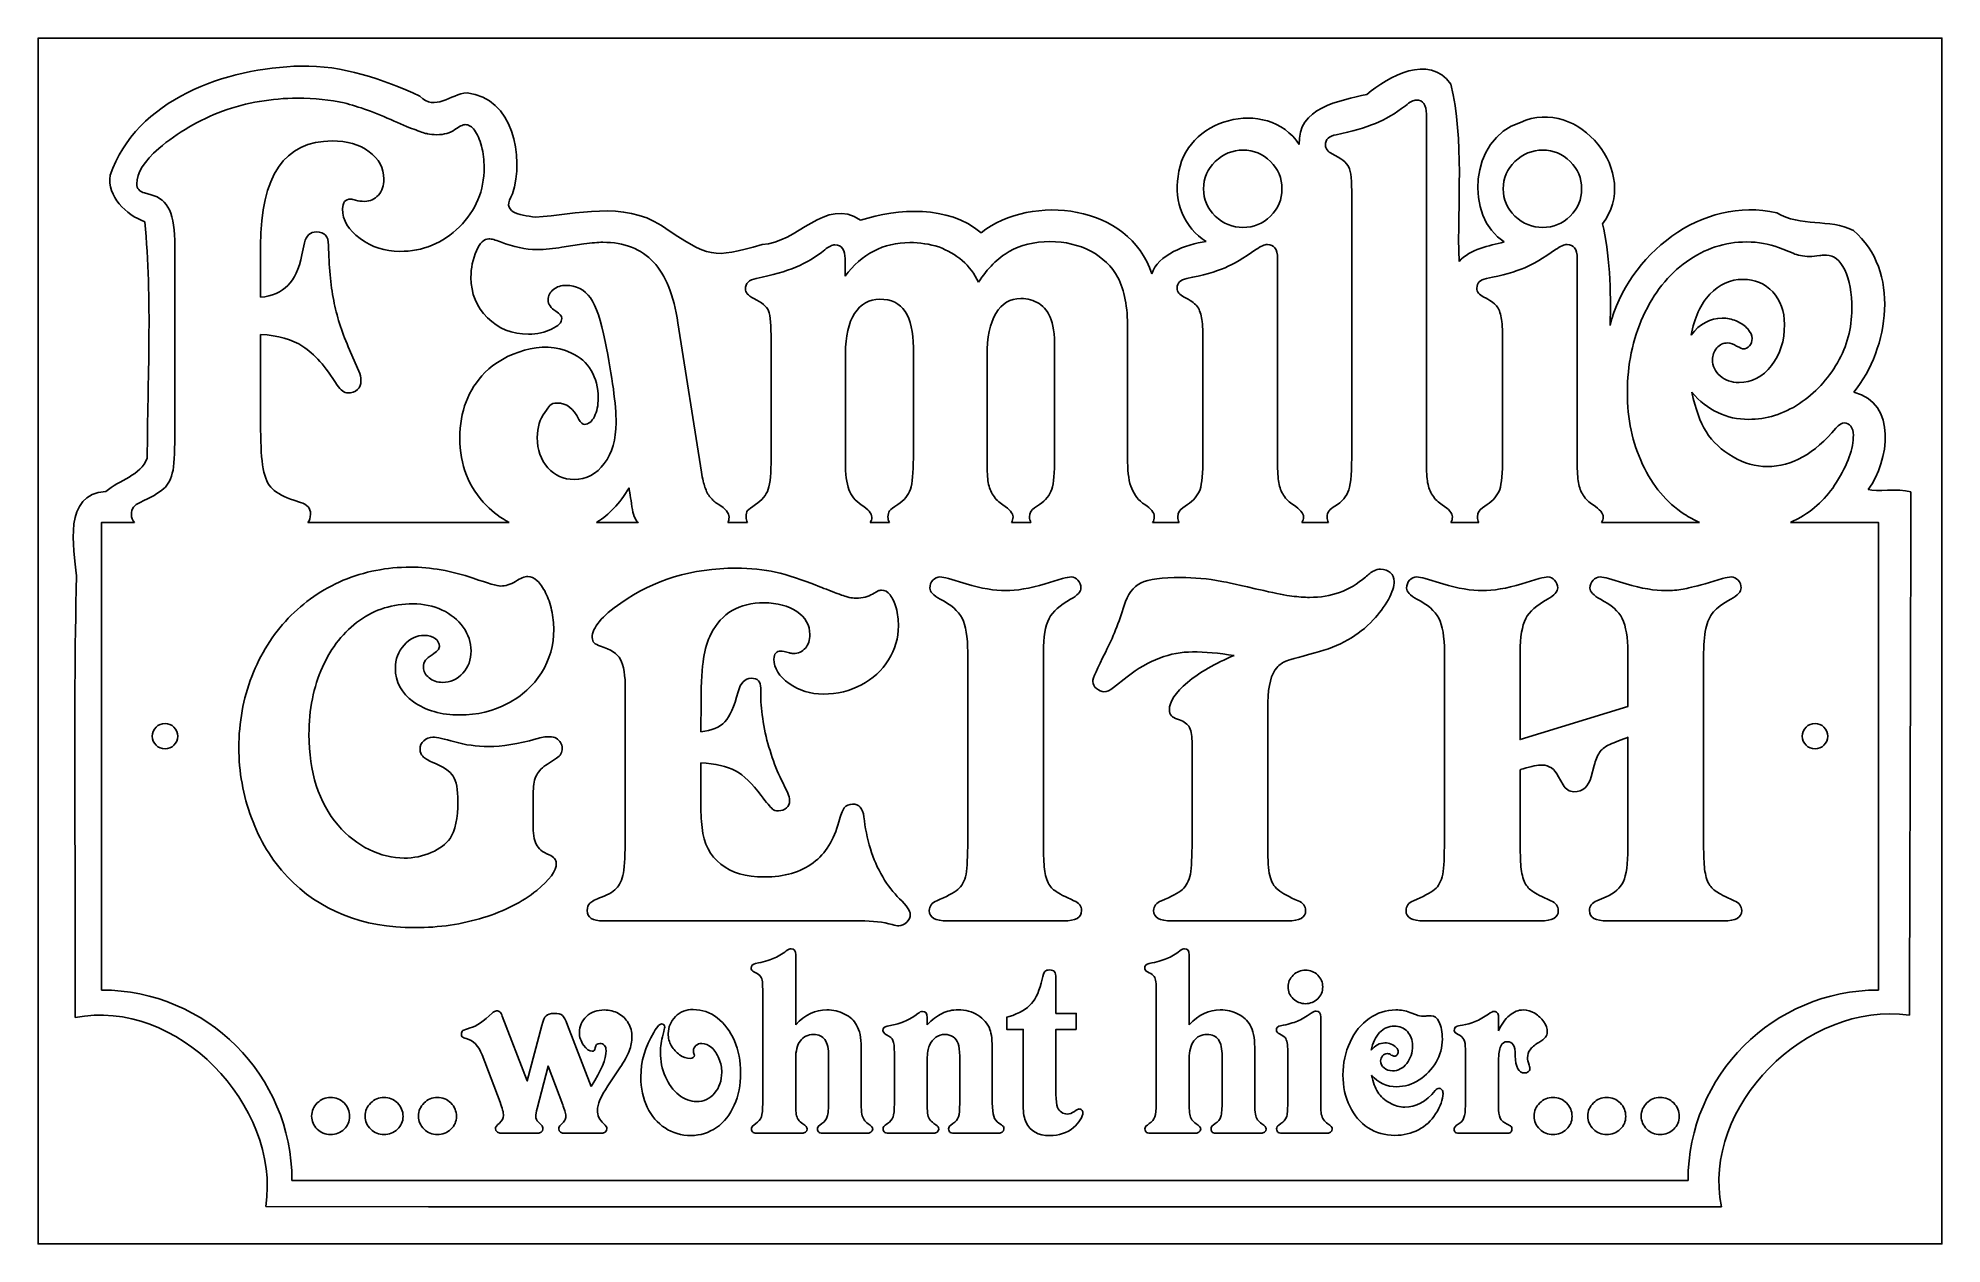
# Model space of a CAD drawing. Extents: x 0 to 300, y 0 to 190.
import ezdxf

# ---------------------------------------------------------------- set-up
doc = ezdxf.new("R2010")
doc.units = 0
doc.layers.add('Ebene_1', color=7, linetype='CONTINUOUS')

msp = doc.modelspace()

# ---------------------------------------------------------------- linework, layer by layer
at = {"layer": 'Ebene_1', "color": 1}
for points in [[(0.000015, 190.00001), (299.99998, 190.00001), (300, 0.00002), (0.000015, 0.00001), (0, 189.99999)], [(41.418736, 185.590942)], [(40.875024, 180.526491)], [(189.850946, 172.348178)], [(237.074935, 172.348178)], [(268.640958, 151.976296)], [(132.62188, 148.853487)], [(154.883054, 148.952706)], [(93.126605, 119.114212)], [(22, 80)], [(282, 80)]]:
    msp.add_lwpolyline(points, close=True, dxfattribs=at)
for points in [[(218.765459, 123.179086), (218.765459, 177.998479)], [(16.762801, 165.606986), (17.813383, 165.309848)], [(207.009588, 165.111411), (207.009588, 124.913863)], [(21.565092, 157.230754), (21.565092, 128.2842)], [(35.072278, 149.151144), (35.072278, 156.635442), (35.072278, 157.329973)], [(41.975733, 157.726332), (41.575241, 155.842726)], [(86.023172, 157.577504), (82.52106, 157.031801)], [(276.544882, 156.090254), (274.243721, 156.982191)], [(127.168982, 152.471871), (127.168982, 155.247929)], [(195.303842, 123.179086), (195.303842, 155.297539)], [(242.527831, 123.179086), (242.527831, 155.297539)], [(104.532637, 121.59262), (100.830539, 145.136401)], [(171.691845, 123.179086), (171.691845, 143.154095), (171.691845, 144.29356)], [(35.072278, 128.2842), (35.072278, 143.302405)], [(50.530249, 137.503275), (48.879186, 141.36919)], [(115.512845, 142.360861), (115.512845, 124.765035), (115.512845, 123.823491)], [(137.924397, 141.269971), (137.924397, 124.913863), (137.924397, 123.823491)], [(160.185571, 141.022443), (160.185571, 124.765035), (160.185571, 123.823491)], [(183.547454, 142.410471), (183.547454, 124.913863), (183.547454, 123.823491)], [(230.771444, 142.410471), (230.771444, 124.913863), (230.771444, 123.823491)], [(127.219107, 123.179086), (127.219107, 140.328427)], [(149.530409, 123.179086), (149.530409, 139.932068)], [(41.375253, 116.834253), (40.32467, 117.181519)], [(157.784684, 116.487506), (157.034342, 115.991928)], [(181.096439, 116.487506), (180.396224, 115.991928)], [(228.320431, 116.487506), (227.620217, 115.991928)], [(15.219226, 113.690775), (9.999906, 113.690775), (9.999906, 40.000185)], [(74.250249, 113.690775), (42.517819, 113.690775)], [(94.550291, 113.69077), (87.999787, 113.69077)], [(111.786975, 113.690775), (108.691556, 113.690775)], [(134.147883, 113.690775), (131.12378, 113.690775)], [(156.459701, 113.690775), (153.365833, 113.690775)], [(179.821581, 113.690775), (175.620289, 113.690775)], [(203.333327, 113.690775), (199.139265, 113.690775)], [(227.045573, 113.690775), (222.600883, 113.690775)], [(261.790739, 113.690775), (246.363258, 113.690775)], [(289.999871, 40.000185), (289.999871, 113.690775), (276.113902, 113.690775)], [(40.000142, 9.999951), (260.00015, 9.999951)], [(35.911619, 5.896912), (61.4983, 5.824814), (265.242252, 5.824814)]]:
    msp.add_lwpolyline(points, dxfattribs=at)
at = {"layer": 'Ebene_1', "color": 7}
for points in [[(131.46272, 102.40252), (132.390688, 102.891141)], [(143.437904, 104.845606), (146.221798, 103.990524)], [(158.683061, 103.990524), (161.422764, 104.845606)], [(218.559001, 104.845712), (221.342906, 103.99063)], [(233.804159, 103.99063), (236.543872, 104.845712)], [(247.458484, 104.845606), (250.242378, 103.990524)], [(262.703631, 103.990524), (265.443345, 104.845606)], [(117.543239, 93.322415), (118.382825, 93.118825)], [(146.486933, 63.476009), (146.486933, 92.467304), (146.486933, 93.281666)], [(158.417926, 93.281666), (158.417926, 92.467304), (158.417926, 63.476009)], [(221.608041, 63.476115), (221.608041, 92.46741), (221.608041, 93.281772)], [(233.539034, 93.281772), (233.538992, 92.467304)], [(233.538992, 92.467304), (233.538992, 79.47823), (250.507513, 84.690144), (250.507513, 92.467304), (250.507513, 93.281666)], [(262.438506, 92.467304), (262.438506, 63.476009)], [(92.532337, 64.901143), (92.532337, 87.296101)], [(113.875578, 87.581199), (113.875578, 86.318935)], [(171.630404, 89.372726), (169.465152, 87.662562)], [(104.463333, 85.504573), (104.419163, 80.699841)], [(193.769026, 85.382356), (193.769026, 81.188385), (193.769026, 80.048282), (193.769026, 79.071049), (193.769026, 63.476009), (193.769026, 62.376626)], [(181.838034, 63.476009), (181.838034, 79.23392)], [(250.507513, 62.376626), (250.507513, 63.476009), (250.507513, 79.844691), (250.330749, 79.76329)], [(81.706064, 76.546523), (80.29202, 75.61001)], [(104.419142, 75.813601), (104.419142, 69.583725)], [(245.20485, 75.406458), (244.71877, 73.614854)], [(116.924607, 73.533452), (118.117711, 71.008926)], [(233.539034, 74.714314), (233.539034, 63.476115)], [(234.025061, 74.877117), (233.759936, 74.795715)], [(240.299884, 72.3526), (239.59286, 73.614854)], [(78.03839, 71.334609), (77.9942, 66.204126)], [(245.646738, 54.070125), (247.104967, 54.680896)], [(129.518412, 50.894116), (128.3695, 50.894116), (89.041418, 50.894116)], [(161.599528, 50.894116), (143.26115, 50.894116)], [(196.906438, 50.894116), (178.612251, 50.894116)], [(236.720626, 50.894222), (218.382248, 50.894222)], [(265.620098, 50.894116), (247.28172, 50.894116)], [(119.38253, 45.576034), (119.38253, 34.527291)], [(181.392384, 45.576034), (181.392384, 34.527291)], [(114.178143, 22.126959), (114.178143, 22.749127), (114.178143, 40.083843)], [(160.397624, 41.864511), (160.397624, 36.329417), (163.586701, 36.329417), (163.586701, 33.797861)], [(176.187987, 22.126959), (176.187987, 22.749127), (176.187987, 40.083843)], [(216.162207, 36.479592), (217.180942, 36.093425)], [(73.140894, 35.87889), (77.082948, 25.688307), (79.364025, 34.398572)], [(83.438959, 34.484388), (87.15955, 24.830147)], [(133.799835, 34.312756), (135.040029, 34.591651)], [(140.111542, 35.685802), (140.111542, 34.527291)], [(155.237515, 21.762249), (155.237515, 33.797861), (152.646391, 33.797861), (152.646391, 35.707258), (153.022884, 35.814521)], [(163.586701, 33.797861), (160.397624, 33.797861), (160.397624, 23.564374)], [(202.121386, 35.750161), (202.121386, 21.848065)], [(230.136552, 35.835977), (230.136552, 33.583326)], [(103.30426, 30.150707), (103.392856, 29.850356)], [(129.702748, 30.98741), (129.702748, 30.493971), (129.702748, 22.42732), (129.702748, 21.955327)], [(134.929304, 22.126959), (134.929304, 22.534582), (134.929304, 30.086347)], [(150.365313, 30.493971), (150.365313, 22.212775)], [(191.712592, 30.98741), (191.712592, 30.493971), (191.712592, 22.42732), (191.712592, 21.955327)], [(196.916999, 22.126959), (196.916999, 22.598952), (196.916999, 30.172163)], [(224.910005, 21.805152), (224.910005, 30.729962)], [(72.808698, 22.341504), (69.951815, 29.807443)], [(82.685982, 21.933881), (80.360613, 28.026774), (78.633195, 21.354625)], [(91.677411, 27.74787), (89.772822, 24.894507)], [(103.415005, 29.807443), (103.415005, 29.721617)], [(119.38253, 29.185285), (119.38253, 22.277135), (119.38253, 21.805152)], [(124.564788, 22.556039), (124.564788, 29.571452)], [(140.111542, 29.078012), (140.111542, 21.848065)], [(145.227353, 22.126959), (145.227353, 22.534582), (145.227353, 29.571452)], [(181.392384, 29.185285), (181.392384, 22.277135), (181.392384, 21.805152)], [(186.574632, 22.556039), (186.574632, 29.571452)], [(230.136552, 28.884924), (230.136552, 22.084056), (230.136552, 21.676433)], [(83.018178, 20.947002), (82.81886, 21.526257)], [(78.832512, 19.166333), (79.319732, 18.69434)], [(112.782926, 18.737253), (113.092972, 18.951788)], [(123.16956, 18.737253), (123.479617, 18.951788)], [(143.832135, 18.737253), (144.16433, 18.951788)], [(151.384047, 19.037604), (151.826977, 18.75871)], [(174.792769, 18.737253), (175.102815, 18.951788)], [(185.179414, 18.737253), (185.48946, 18.951788)], [(195.521781, 18.737253), (195.831827, 18.951788)], [(78.433878, 17.428567), (73.318064, 17.428567)], [(88.510479, 17.428567), (83.12891, 17.428567)], [(120.069079, 17.428567), (113.624488, 17.428567)], [(130.411426, 17.428567), (123.944686, 17.428567)], [(140.82024, 17.428567), (134.375639, 17.428567)], [(151.074001, 17.428567), (144.673698, 17.428567)], [(182.078923, 17.428567), (175.634332, 17.428567)], [(192.42127, 17.428567), (185.954529, 17.428567)], [(202.830084, 17.428567), (196.363344, 17.428567)], [(231.266021, 17.428567), (224.112741, 17.428567)]]:
    msp.add_lwpolyline(points, dxfattribs=at)
for points in [[(188.466363, 92.711615)], [(104.419163, 75.813668)], [(78.038388, 71.334609)], [(146.486933, 63.476009)], [(119.38253, 45.576034)], [(181.392384, 45.576034)], [(202.431442, 40.491466)], [(73.140894, 35.87889)], [(140.111552, 35.685802)], [(230.136552, 35.835977)], [(210.07195, 30.515417)], [(110.701159, 26.932613)], [(210.116248, 26.610826)], [(49.089929, 20.088842)], [(57.505552, 20.088842)], [(65.921175, 20.088842)], [(241.719113, 20.088842)], [(250.179034, 20.088842)], [(258.594658, 20.088842)], [(202.830084, 17.428567)]]:
    msp.add_lwpolyline(points, close=True, dxfattribs=at)
at = {"layer": 'Ebene_1', "color": 1}
for points in [[(0, 189.99999), (0, 190), (0.000007, 190.00001), (0.000015, 190.00001)], [(299.99998, 190.00001), (299.99999, 190.00001), (300, 190), (300, 189.99999)], [(222.61957, 182.750783), (219.115392, 187.585197), (212.830442, 183.990572), (209.395592, 181.118187)], [(41.418777, 185.590932), (29.635832, 185.325705), (15.466983, 180.352932), (11.340563, 168.414921)], [(60.169248, 180.852045), (54.286485, 183.522861), (47.976678, 185.736633), (41.418736, 185.590942)], [(40.875024, 180.526491), (36.806291, 180.526491), (32.87096, 179.848853), (29.069027, 178.494057)], [(48.229097, 179.782866), (46.027978, 180.278526), (43.576396, 180.526491), (40.875024, 180.526491)], [(67.596089, 181.346592), (64.977579, 181.236706), (62.546919, 178.342865), (60.169248, 180.852045)], [(74.780378, 165.453619), (76.642679, 171.261863), (74.846678, 180.686809), (67.596089, 181.346592)], [(198.741436, 173.211425), (193.640252, 180.881382), (180.397585, 177.261396), (179.666184, 168.200427)], [(209.395592, 181.118187), (205.113069, 180.14877), (198.325527, 179.009419), (198.741436, 173.211425)], [(217.164524, 180.229351), (216.730967, 180.229351), (216.164203, 179.931165), (215.463851, 179.336382)], [(218.765459, 177.998479), (218.765459, 179.485443), (218.231731, 180.229351), (217.164524, 180.229351)], [(223.90449, 154.788131), (223.590157, 164.050842), (224.784093, 173.831681), (222.61957, 182.750783)], [(246.513745, 160.712739), (252.679989, 168.653922), (242.75472, 180.9294), (233.568395, 176.69707)], [(29.069027, 178.494057), (25.367144, 177.10622), (22.015352, 175.140598), (19.013826, 172.596225)], [(56.133008, 176.908107), (53.131482, 178.262901), (50.496917, 179.221127), (48.229097, 179.782866)], [(215.463851, 179.336382), (213.863034, 178.113755), (212.295415, 177.189188), (210.761295, 176.561358)], [(59.534351, 175.520077), (58.667243, 175.817471), (57.53372, 176.280275), (56.133008, 176.908107)], [(61.3854, 174.92528), (61.018547, 174.958324), (60.401459, 175.156592), (59.534351, 175.520077)], [(62.836475, 174.776452), (62.23617, 174.776452), (61.752253, 174.826149), (61.3854, 174.92528)], [(65.68798, 175.569686), (64.920924, 175.04098), (63.970384, 174.776452), (62.836475, 174.776452)], [(67.2884, 176.36292), (66.954898, 176.36292), (66.421688, 176.098385), (65.68798, 175.569686)], [(68.789082, 175.470467), (68.35553, 176.065259), (67.855354, 176.36292), (67.2884, 176.36292)], [(69.889791, 172.942974), (69.58964, 174.033417), (69.222636, 174.875679), (68.789082, 175.470467)], [(204.558056, 174.776452), (203.424145, 174.578192), (202.857386, 174.033592), (202.857386, 173.141412)], [(210.761295, 176.561358), (209.093782, 175.86744), (207.025976, 175.272117), (204.558056, 174.776452)], [(233.568395, 176.69707), (225.496066, 174.115893), (224.786977, 161.825914), (231.044678, 157.872579)], [(19.013826, 172.596225), (16.712657, 170.580547), (15.562358, 168.72986), (15.562358, 167.044626)], [(35.072278, 157.329973), (35.072278, 168.300524), (38.824106, 173.785299), (46.327923, 173.785299)], [(46.327923, 173.785299), (48.695793, 173.785299), (50.646682, 173.224134), (52.180794, 172.100647)], [(52.180794, 172.100647), (53.714907, 170.977155), (54.481947, 169.539057), (54.481947, 167.787732)], [(70.290283, 169.622247), (70.290283, 170.71269), (70.156594, 171.819485), (69.889791, 172.942974)], [(189.850946, 172.348178), (188.216773, 172.348178), (186.766063, 171.753371), (185.498756, 170.563791)], [(194.203133, 170.563791), (193.002522, 171.753371), (191.551807, 172.348178), (189.850946, 172.348178)], [(202.857386, 173.141412), (202.857386, 172.579662), (203.20761, 172.116345), (203.907967, 171.752865)], [(203.907967, 171.752865), (205.308679, 171.091992), (206.192629, 170.398302), (206.559487, 169.671338)], [(237.074935, 172.348178), (235.440771, 172.348178), (233.990055, 171.753371), (232.722746, 170.563791)], [(241.427125, 170.563791), (240.226515, 171.753371), (238.775799, 172.348178), (237.074935, 172.348178)], [(11.340563, 168.414921), (10.907382, 164.986559), (13.818568, 162.179265), (16.824998, 161.058321)], [(66.388197, 160.253825), (68.989517, 162.831245), (70.290283, 165.954376), (70.290283, 169.622247)], [(179.666184, 168.200427), (178.951336, 164.325953), (180.599864, 160.006474), (184.078189, 157.955995)], [(185.498756, 170.563791), (184.264795, 169.374211), (183.647705, 167.936626), (183.647705, 166.251392)], [(196.004056, 166.251392), (196.004056, 167.936626), (195.403746, 169.374211), (194.203133, 170.563791)], [(206.559487, 169.671338), (206.859638, 168.977415), (207.009588, 167.457519), (207.009588, 165.111411)], [(232.722746, 170.563791), (231.488788, 169.374211), (230.871697, 167.936626), (230.871697, 166.251392)], [(243.228048, 166.251392), (243.228048, 167.936626), (242.627735, 169.374211), (241.427125, 170.563791)], [(15.562358, 167.044626), (15.562358, 166.284618), (15.962394, 165.805249), (16.762801, 165.606986)], [(17.813383, 165.309848), (19.147394, 164.979402), (20.114709, 164.18633), (20.715015, 162.930665)], [(53.631351, 165.260239), (53.031046, 164.599365), (52.314335, 164.268567), (51.48058, 164.268567)], [(54.481947, 167.787732), (54.481947, 166.763379), (54.198306, 165.921121), (53.631351, 165.260239)], [(78.376525, 161.775314), (75.765087, 162.132061), (72.82465, 162.514495), (74.780378, 165.453619)], [(129.618712, 161.304603), (124.099023, 165.120148), (119.515436, 157.588621), (114.083488, 157.463441)], [(175.492727, 152.851656), (171.975905, 163.765236), (156.631033, 165.593208), (148.587719, 159.338343)], [(183.647705, 166.251392), (183.647705, 164.56616), (184.264795, 163.129089), (185.498756, 161.939512)], [(194.203133, 161.939512), (195.403746, 163.129089), (196.004056, 164.56616), (196.004056, 166.251392)], [(230.871697, 166.251392), (230.871697, 164.56616), (231.488788, 163.129089), (232.722746, 161.939512)], [(241.427125, 161.939512), (242.627735, 163.129089), (243.228048, 164.56616), (243.228048, 166.251392)], [(273.984034, 162.460528), (262.209856, 165.205273), (250.441057, 155.821287), (247.704449, 144.720466)], [(20.715015, 162.930665), (21.281969, 161.641953), (21.565092, 159.742081), (21.565092, 157.230754)], [(49.279162, 164.615833), (48.412056, 164.615833), (47.978984, 164.103333), (47.978984, 163.078977)], [(47.978984, 163.078977), (47.978984, 161.294608), (48.895971, 159.742097), (50.730237, 158.420347)], [(50.03002, 164.467005), (49.729869, 164.566131), (49.479264, 164.615833), (49.279162, 164.615833)], [(51.48058, 164.268567), (50.946974, 164.268567), (50.463574, 164.33483), (50.03002, 164.467005)], [(98.221522, 160.442631), (92.193226, 164.391014), (84.900567, 162.202776), (78.376525, 161.775314)], [(148.587719, 159.338343), (143.305707, 163.72155), (135.564389, 163.171064), (129.618712, 161.304603)], [(286.071436, 159.670024), (282.268217, 161.595669), (277.699112, 160.214846), (273.984034, 162.460528)], [(16.824998, 161.058321), (18.016184, 148.782548), (17.226508, 136.193713), (17.211872, 123.804577)], [(43.876391, 159.461109), (42.875883, 159.461109), (42.242536, 158.882868), (41.975733, 157.726332)], [(45.777568, 157.379582), (45.744217, 158.76742), (45.110352, 159.461109), (43.876391, 159.461109)], [(56.983085, 156.387911), (60.651618, 156.387911), (63.786875, 157.67641), (66.388197, 160.253825)], [(114.083488, 157.463441), (106.074638, 155.272051), (106.074638, 155.272051), (98.221522, 160.442631)], [(185.498756, 161.939512), (186.766063, 160.749932), (188.216773, 160.154606), (189.850946, 160.154606)], [(189.850946, 160.154606), (191.551807, 160.154606), (193.002522, 160.749932), (194.203133, 161.939512)], [(232.722746, 161.939512), (233.990055, 160.749932), (235.440771, 160.154606), (237.074935, 160.154606)], [(237.074935, 160.154606), (238.775799, 160.154606), (240.226515, 160.749932), (241.427125, 161.939512)], [(247.704449, 144.720466), (247.915297, 149.971258), (247.593954, 156.393016), (246.513745, 160.712739)], [(286.141637, 134.199967), (291.727339, 141.242733), (293.451763, 153.310632), (286.071436, 159.670024)], [(46.578036, 148.655566), (46.07778, 151.166901), (45.810916, 154.075198), (45.777568, 157.379582)], [(50.730237, 158.420347), (52.564501, 157.065548), (54.648566, 156.387911), (56.983085, 156.387911)], [(69.064518, 156.486613), (68.497564, 155.164858), (68.213925, 153.760924), (68.213925, 152.273952)], [(71.015305, 158.370738), (70.281596, 158.370738), (69.631473, 157.742276), (69.064518, 156.486613)], [(72.866353, 157.87516), (72.065946, 158.205595), (71.448856, 158.370735), (71.015305, 158.370738)], [(78.569365, 156.685051), (76.835151, 156.685051), (74.934072, 157.082103), (72.866353, 157.87516)], [(82.52106, 157.031801), (81.253751, 156.800489), (79.936726, 156.685051), (78.569365, 156.685051)], [(88.974414, 157.825551), (88.240709, 157.825551), (87.257134, 157.742725), (86.023172, 157.577504)], [(96.978576, 154.702742), (95.04426, 156.7845), (92.376144, 157.825551), (88.974414, 157.825551)], [(123.967111, 156.635442), (122.599749, 155.511955), (121.082449, 154.603434), (119.414933, 153.909511)], [(125.568046, 157.429192), (125.134492, 157.429192), (124.600764, 157.164145), (123.967111, 156.635442)], [(126.769006, 156.833879), (126.535559, 157.230407), (126.135003, 157.429192), (125.568046, 157.429192)], [(127.168982, 155.247929), (127.168982, 155.875759), (127.035812, 156.404309), (126.769006, 156.833879)], [(137.374043, 157.775941), (133.171907, 157.775941), (129.770304, 156.007559), (127.168982, 152.471871)], [(141.926739, 157.081926), (140.459323, 157.544542), (138.941506, 157.775941), (137.374043, 157.775941)], [(145.628321, 154.950273), (144.561111, 155.842459), (143.327448, 156.553228), (141.926739, 157.081926)], [(153.032003, 156.387911), (151.231087, 155.330511), (149.613644, 153.711216), (148.179587, 151.530327)], [(159.435229, 157.924769), (156.933961, 157.924769), (154.79957, 157.412271), (153.032003, 156.387911)], [(165.888583, 156.437004), (163.987621, 157.428324), (161.836452, 157.924769), (159.435229, 157.924769)], [(170.141035, 152.273952), (169.17388, 154.025277), (167.756203, 155.412651), (165.888583, 156.437004)], [(184.078189, 157.955995), (180.811944, 157.497091), (176.412419, 155.847706), (175.492727, 152.851656)], [(191.901983, 156.685051), (189.967664, 155.330255), (188.350221, 154.372548), (187.049564, 153.810808)], [(193.702906, 157.478285), (193.269352, 157.478285), (192.669039, 157.213755), (191.901983, 156.685051)], [(195.303842, 155.297539), (195.303842, 156.751469), (194.770114, 157.478285), (193.702906, 157.478285)], [(231.044678, 157.872579), (228.552879, 157.239013), (225.703015, 156.804991), (223.90449, 154.788131)], [(239.125972, 156.685051), (237.191654, 155.330255), (235.574221, 154.372548), (234.273556, 153.810808)], [(240.926896, 157.478285), (240.493342, 157.478285), (239.893028, 157.213755), (239.125972, 156.685051)], [(242.527831, 155.297539), (242.527839, 156.751469), (241.994106, 157.478285), (240.926896, 157.478285)], [(269.241456, 157.87516), (265.80637, 157.87516), (262.638075, 156.834114), (259.736601, 154.752352)], [(274.243721, 156.982191), (272.742952, 157.57698), (271.075706, 157.87516), (269.241456, 157.87516)], [(279.146265, 155.594679), (278.112406, 155.594679), (277.245234, 155.759819), (276.544882, 156.090254)], [(41.575241, 155.842726), (41.108336, 153.628785), (40.374851, 152.026066), (39.374342, 151.034749)], [(100.830539, 145.136401), (100.163532, 149.465146), (98.879544, 152.654023), (96.978576, 154.702742)], [(119.414933, 153.909511), (117.780769, 153.215593), (115.696701, 152.620786), (113.162086, 152.125124)], [(148.179587, 151.530327), (147.545931, 152.885121), (146.695531, 154.025049), (145.628321, 154.950273)], [(187.049564, 153.810808), (185.58215, 153.182978), (183.56416, 152.620786), (180.996188, 152.125124)], [(234.273556, 153.810808), (232.806148, 153.182978), (230.788152, 152.620786), (228.220178, 152.125124)], [(259.736601, 154.752352), (256.868476, 152.70363), (254.600396, 149.845545), (252.932883, 146.177682)], [(280.747206, 155.743507), (280.146893, 155.644378), (279.613175, 155.594679), (279.146265, 155.594679)], [(281.797787, 155.793117), (281.264175, 155.793117), (280.913947, 155.776527), (280.747206, 155.743507)], [(284.69889, 153.463542), (283.931837, 155.016599), (282.965049, 155.793117), (281.797787, 155.793117)], [(285.79961, 147.267538), (285.79961, 149.844955), (285.432607, 151.910483), (284.69889, 153.463542)], [(39.374342, 151.034749), (38.307132, 149.977347), (36.873193, 149.349404), (35.072278, 149.151144)], [(68.213925, 152.273952), (68.213925, 149.762617), (69.0811, 147.647911), (70.815317, 145.929635)], [(80.370289, 148.754785), (80.370289, 149.382622), (80.653927, 149.927733), (81.220882, 150.390346)], [(81.220882, 150.390346), (81.754488, 150.81991), (82.404612, 151.034749), (83.171668, 151.034749)], [(83.171668, 151.034749), (84.805832, 151.034749), (86.089821, 150.373672), (87.023628, 149.051925)], [(113.162086, 152.125124), (112.028171, 151.926861), (111.460897, 151.36518), (111.460897, 150.439956)], [(111.460897, 150.439956), (111.460897, 150.208646), (111.561039, 149.961192), (111.761138, 149.696847)], [(171.691845, 144.29356), (171.691845, 147.597939), (171.174897, 150.258279), (170.141035, 152.273952)], [(180.996188, 152.125124), (179.995677, 151.926861), (179.495503, 151.414882), (179.495503, 150.588784)], [(179.495503, 150.588784), (179.495503, 149.994), (179.862504, 149.531199), (180.596212, 149.200753)], [(228.220178, 152.125124), (227.219667, 151.926861), (226.719496, 151.414882), (226.719496, 150.588784)], [(226.719496, 150.588784), (226.719496, 149.994), (227.086497, 149.531199), (227.820202, 149.200753)], [(263.438186, 149.647237), (264.905596, 151.200302), (266.63994, 151.976296), (268.640958, 151.976296)], [(268.640958, 151.976296), (270.541936, 151.976296), (272.109037, 151.315742), (273.343, 149.993987)], [(48.879186, 141.36919), (47.811979, 143.814432), (47.044938, 146.243373), (46.578036, 148.655566)], [(81.570732, 146.970398), (80.770325, 147.466055), (80.370289, 148.060873), (80.370289, 148.754785)], [(87.023628, 149.051925), (87.924087, 147.763214), (88.707902, 145.483373), (89.374906, 142.212033)], [(111.761138, 149.696847), (111.927894, 149.465537), (112.278118, 149.217062), (112.811719, 148.952706)], [(112.811719, 148.952706), (114.04568, 148.357918), (114.812718, 147.713924), (115.112872, 147.020007)], [(115.112872, 147.020007), (115.379675, 146.226953), (115.512845, 144.673925), (115.512845, 142.360861)], [(128.669667, 146.623651), (129.636822, 148.110619), (130.954365, 148.853487), (132.62188, 148.853487)], [(132.62188, 148.853487), (134.456144, 148.853487), (135.789948, 148.209502), (136.623703, 146.920788)], [(150.930841, 146.623651), (151.831297, 148.176704), (153.14884, 148.952706), (154.883054, 148.952706)], [(154.883054, 148.952706), (155.950262, 148.952706), (156.900798, 148.688689), (157.734559, 148.159991)], [(157.734559, 148.159991), (158.568314, 147.598246), (159.151855, 146.887996), (159.485357, 146.028854)], [(180.596212, 149.200753), (181.53002, 148.705099), (182.196918, 148.242295), (182.597124, 147.812725)], [(182.597124, 147.812725), (182.930626, 147.383153), (183.180715, 146.755731), (183.347466, 145.929635)], [(227.820202, 149.200753), (228.754009, 148.705099), (229.420907, 148.242295), (229.821114, 147.812725)], [(229.821114, 147.812725), (230.154616, 147.383153), (230.404705, 146.755731), (230.571456, 145.929635)], [(260.486944, 143.203705), (260.987197, 145.946338), (261.970764, 148.094181), (263.438186, 149.647237)], [(273.343, 149.993987), (274.576964, 148.672235), (275.194052, 146.97012), (275.194052, 144.888354)], [(283.548588, 138.841697), (285.049358, 141.485196), (285.79961, 144.293592), (285.79961, 147.267538)], [(70.815317, 145.929635), (72.549531, 144.211362), (74.700696, 143.352014), (77.268668, 143.352014)], [(77.268668, 143.352014), (78.66938, 143.352014), (79.886784, 143.61655), (80.920643, 144.145248)], [(80.920643, 144.145248), (81.987851, 144.640903), (82.521063, 145.202587), (82.52106, 145.830417)], [(82.52106, 145.830417), (82.52106, 146.193901), (82.204388, 146.573869), (81.570732, 146.970398)], [(127.219107, 140.328427), (127.219115, 143.004979), (127.702503, 145.103635), (128.669667, 146.623651)], [(136.623703, 146.920788), (137.490812, 145.599041), (137.924397, 143.715218), (137.924397, 141.269971)], [(149.530409, 139.932068), (149.530409, 142.839929), (149.997033, 145.070591), (150.930841, 146.623651)], [(159.485357, 146.028854), (159.952259, 145.037545), (160.185571, 143.368556), (160.185571, 141.022443)], [(183.347466, 145.929635), (183.480867, 145.235715), (183.547454, 144.062661), (183.547454, 142.410471)], [(230.571456, 145.929635), (230.704859, 145.235715), (230.771444, 144.062661), (230.771444, 142.410471)], [(252.932883, 146.177682), (251.265368, 142.509819), (250.431742, 138.510774), (250.431742, 134.182032)], [(265.388964, 145.880026), (263.488017, 145.880026), (261.854305, 144.98807), (260.486944, 143.203705)], [(267.590376, 145.433542), (266.856687, 145.730936), (266.12268, 145.880026), (265.388964, 145.880026)], [(269.391316, 144.194858), (268.957743, 144.657474), (268.35743, 145.070057), (267.590376, 145.433542)], [(270.091536, 142.658517), (270.091536, 143.121139), (269.8582, 143.633118), (269.391316, 144.194858)], [(275.194052, 144.888354), (275.194052, 142.31094), (274.510368, 140.147047), (273.143028, 138.395728)], [(35.072278, 143.302405), (37.807001, 143.137188), (40.024754, 142.509242), (41.725617, 141.418799)], [(41.725617, 141.418799), (43.49319, 140.295315), (45.294124, 138.263431), (47.12839, 135.322532)], [(83.964383, 140.427646), (79.470409, 142.61199), (73.437285, 140.325366), (70.415341, 137.304838)], [(89.374906, 142.212033), (90.508815, 136.495459), (91.075579, 132.216345), (91.075579, 129.374574)], [(263.838677, 139.337274), (263.838677, 139.998143), (264.071982, 140.609521), (264.538892, 141.171271)], [(264.538892, 141.171271), (264.97243, 141.699966), (265.539194, 141.964502), (266.239573, 141.964502)], [(266.239573, 141.964502), (266.706456, 141.964502), (267.173605, 141.798847), (267.640515, 141.468408)], [(267.640515, 141.468408), (268.207464, 141.171014), (268.557693, 141.022443), (268.691096, 141.022443)], [(268.691096, 141.022443), (269.057941, 141.022443), (269.391395, 141.18758), (269.691539, 141.518018)], [(269.691539, 141.518018), (269.958344, 141.848461), (270.091536, 142.228953), (270.091536, 142.658517)], [(87.165738, 137.602494), (86.432033, 138.825115), (85.365095, 139.766764), (83.964383, 140.427646)], [(265.039132, 136.759653), (264.238688, 137.453576), (263.838677, 138.312913), (263.838677, 139.337274)], [(273.143028, 138.395728), (271.742298, 136.611362), (270.041503, 135.718888), (268.040486, 135.718888)], [(277.545324, 132.398161), (280.013252, 134.050354), (282.014481, 136.198186), (283.548588, 138.841697)], [(47.12839, 135.322532), (47.661994, 134.496437), (48.228755, 134.083329), (48.829061, 134.083329)], [(50.329746, 134.628517), (50.696598, 134.991996), (50.880097, 135.438231), (50.880097, 135.966935)], [(50.880097, 135.966935), (50.880097, 136.561724), (50.763702, 137.073706), (50.530249, 137.503275)], [(70.415341, 137.304838), (67.780667, 134.595248), (66.463127, 131.158916), (66.463127, 126.995391)], [(88.266447, 133.290098), (88.266447, 134.942289), (87.899447, 136.379873), (87.165738, 137.602494)], [(268.040486, 135.718888), (266.839886, 135.718888), (265.839523, 136.065736), (265.039132, 136.759653)], [(48.829061, 134.083329), (49.396015, 134.083329), (49.896191, 134.265037), (50.329746, 134.628517)], [(79.870059, 131.010649), (80.637116, 132.001969), (80.579135, 132.49738), (81.813093, 132.49738)], [(81.813093, 132.49738), (83.247156, 132.49738), (84.381197, 131.638042), (85.214955, 129.919759)], [(87.665968, 130.365727), (88.066171, 131.158776), (88.266447, 132.133559), (88.266447, 133.290098)], [(250.431742, 134.182032), (250.431742, 129.985468), (251.231819, 126.202289), (252.83263, 122.83182)], [(262.837703, 127.987062), (261.903896, 129.507077), (261.153635, 131.571574), (260.586678, 134.182032)], [(260.586678, 134.182032), (263.054598, 131.340262), (266.039389, 129.919761), (269.541176, 129.919759)], [(269.541176, 129.919759), (272.342611, 129.919759), (275.010722, 130.74597), (277.545324, 132.398161)], [(288.402768, 118.880981), (291.652653, 123.354977), (293.041263, 132.492741), (286.141637, 134.199967)], [(78.6691, 127.045), (78.6691, 128.664149), (79.069653, 129.986288), (79.870059, 131.010649)], [(85.214955, 129.919759), (85.515106, 129.391066), (85.815006, 129.126527), (86.115157, 129.126527)], [(86.115157, 129.126527), (86.715463, 129.126525), (87.232413, 129.539634), (87.665968, 130.365727)], [(91.075579, 129.374574), (91.075579, 126.76411), (90.458489, 124.632317), (89.224528, 122.980132)], [(284.599169, 129.374574), (284.232324, 129.374574), (283.798725, 129.093476), (283.298477, 128.531731)], [(285.64975, 128.829387), (285.382944, 129.192874), (285.032715, 129.374574), (284.599169, 129.374574)], [(21.565092, 128.2842), (21.565092, 125.3433), (21.46547, 123.228076), (21.265369, 121.93937)], [(35.472254, 122.137807), (35.20545, 123.657823), (35.072278, 125.706785), (35.072278, 128.2842)], [(66.463127, 126.995391), (66.463127, 122.732741), (67.86403, 119.180446), (70.665454, 116.338678)], [(80.320163, 122.286635), (79.219602, 123.542303), (78.6691, 125.128464), (78.6691, 127.045)], [(267.090155, 124.021413), (265.289242, 125.045774), (263.871565, 126.367913), (262.837703, 127.987062)], [(283.298477, 128.531731), (279.930093, 124.500383), (276.328215, 122.484554), (272.49292, 122.484554)], [(283.398199, 120.006671), (285.165774, 122.848441), (286.049721, 125.327071), (286.049721, 127.441875)], [(286.049721, 127.441875), (286.049721, 128.003622), (285.916556, 128.465908), (285.64975, 128.829387)], [(17.211872, 123.804577), (16.128194, 121.055572), (12.804013, 120.382753), (10.655008, 118.545314)], [(115.512845, 123.823491), (115.512845, 121.510427), (115.362898, 119.874051), (115.062744, 118.91578)], [(127.769462, 118.866171), (127.402606, 119.857491), (127.21911, 121.295591), (127.219107, 123.179086)], [(137.924397, 123.823491), (137.924397, 121.510427), (137.77445, 119.874051), (137.474296, 118.91578)], [(149.730397, 119.957061), (149.596994, 120.650984), (149.530409, 121.725163), (149.530409, 123.179086)], [(160.185571, 123.823491), (160.185571, 121.510427), (160.035616, 119.874051), (159.73547, 118.91578)], [(172.341935, 119.014999), (171.90838, 120.006316), (171.691845, 121.394728), (171.691845, 123.179086)], [(183.547454, 123.823491), (183.547454, 121.477383), (183.397504, 119.824447), (183.09735, 118.866171)], [(195.50383, 119.957061), (195.370427, 120.650984), (195.303842, 121.725163), (195.303842, 123.179086)], [(207.009588, 124.913863), (207.009588, 121.906876), (206.859638, 119.874482), (206.559487, 118.817077)], [(218.965447, 119.957061), (218.832044, 120.650984), (218.765459, 121.725163), (218.765459, 123.179086)], [(230.771444, 123.823491), (230.771444, 121.477383), (230.621494, 119.824447), (230.321343, 118.866171)], [(242.727819, 119.957061), (242.594424, 120.650984), (242.527831, 121.725163), (242.527831, 123.179086)], [(272.49292, 122.484554), (270.625306, 122.484554), (268.824367, 122.997055), (267.090155, 124.021413)], [(21.265369, 121.93937), (20.998566, 120.584571), (20.514651, 119.609788), (19.814295, 119.014999)], [(36.923327, 118.96539), (36.222972, 119.626263), (35.739054, 120.683874), (35.472254, 122.137807)], [(84.472362, 120.452639), (82.80485, 120.452639), (81.420721, 121.064014), (80.320163, 122.286635)], [(89.224528, 122.980132), (87.990566, 121.294892), (86.406686, 120.452639), (84.472362, 120.452639)], [(105.082991, 119.263046), (104.882884, 119.758703), (104.699388, 120.535218), (104.532637, 121.59262)], [(252.83263, 122.83182), (254.400098, 119.461356), (256.584813, 116.850718), (259.386235, 115.000257)], [(277.295214, 114.25715), (279.796505, 115.611947), (281.830754, 117.528387), (283.398199, 120.006671)], [(10.655008, 118.545314), (3.925792, 118.2044), (5.592609, 109.740288), (6.074623, 105.272048)], [(19.814295, 119.014999), (19.013888, 118.321076), (17.76345, 117.594261), (16.062585, 116.834253)], [(40.32467, 117.181519), (38.823908, 117.677176), (37.690383, 118.271467), (36.923327, 118.96539)], [(88.124327, 113.761567), (89.958593, 114.85201), (91.625841, 116.635929), (93.126605, 119.114212)], [(93.126616, 119.114218), (93.226668, 118.585519), (93.376615, 117.594687), (93.576717, 116.140756)], [(105.933068, 117.627487), (105.566218, 118.057057), (105.28309, 118.602172), (105.082991, 119.263046)], [(107.18364, 116.537115), (106.683387, 116.867551), (106.266578, 117.230956), (105.933068, 117.627487)], [(115.062744, 118.91578), (114.729242, 117.990548), (114.062344, 117.181421), (113.061832, 116.487506)], [(129.720248, 116.437896), (128.753092, 117.131811), (128.102964, 117.940947), (127.769462, 118.866171)], [(137.474296, 118.91578), (137.140794, 117.990548), (136.473896, 117.181421), (135.473385, 116.487506)], [(150.480737, 117.974237), (150.113887, 118.535981), (149.863797, 119.197054), (149.730397, 119.957061)], [(152.031547, 116.437896), (151.397894, 116.834417), (150.880943, 117.346402), (150.480737, 117.974237)], [(159.73547, 118.91578), (159.435316, 117.990548), (158.785195, 117.181421), (157.784684, 116.487506)], [(174.392974, 116.487506), (173.425811, 117.148379), (172.742135, 117.990638), (172.341935, 119.014999)], [(183.09735, 118.866171), (182.7305, 117.907903), (182.063602, 117.115336), (181.096439, 116.487506)], [(196.254172, 117.974237), (195.887314, 118.535981), (195.637225, 119.197054), (195.50383, 119.957061)], [(197.804982, 116.437896), (197.171316, 116.834417), (196.65437, 117.346402), (196.254172, 117.974237)], [(206.559487, 118.817077), (206.192629, 117.759675), (205.458627, 116.900849), (204.358069, 116.239975)], [(219.71579, 117.974237), (219.348932, 118.535981), (219.098847, 119.197054), (218.965447, 119.957061)], [(221.266597, 116.437896), (220.632944, 116.834417), (220.115993, 117.346402), (219.71579, 117.974237)], [(230.321343, 118.866171), (229.954493, 117.907903), (229.287594, 117.115336), (228.320431, 116.487506)], [(243.478162, 117.974237), (243.111306, 118.535981), (242.861222, 119.197054), (242.727819, 119.957061)], [(245.028972, 116.437896), (244.395311, 116.834417), (243.878363, 117.346402), (243.478162, 117.974237)], [(295.089925, 118.477802), (293.028352, 119.117328), (289.641299, 118.42228), (288.402768, 118.880981)], [(294.865396, 36.050791), (294.865396, 36.050791), (295.089925, 90.041145), (295.089925, 118.477802)], [(16.062585, 116.834253), (15.162128, 116.437732), (14.711764, 115.809789), (14.711764, 114.950647)], [(14.711764, 114.950647), (14.711764, 114.425904), (14.882815, 114.007193), (15.219226, 113.690775)], [(42.926061, 115.000257), (42.926061, 115.925486), (42.40911, 116.536859), (41.375253, 116.834253)], [(42.517819, 113.690775), (42.788332, 113.977433), (42.926061, 114.412075), (42.926061, 115.000257)], [(70.665454, 116.338678), (71.734913, 115.240281), (72.930872, 114.359626), (74.250249, 113.690775)], [(93.576717, 116.140756), (93.743468, 114.951176), (94.060661, 114.141527), (94.527563, 113.711963)], [(108.884826, 114.504681), (108.884826, 115.165555), (108.317546, 115.84319), (107.18364, 116.537115)], [(108.691556, 113.690775), (108.820114, 113.911575), (108.884826, 114.182633), (108.884826, 114.504681)], [(111.761138, 115.495834), (111.627743, 115.330615), (111.56115, 115.016901), (111.56115, 114.554291)], [(111.56115, 114.554291), (111.56115, 114.210592), (111.63716, 113.923146), (111.786975, 113.690775)], [(113.061832, 116.487506), (112.461527, 116.090977), (112.027941, 115.760185), (111.761138, 115.495834)], [(131.371309, 114.504681), (131.371309, 115.09947), (130.820806, 115.743974), (129.720248, 116.437896)], [(131.12378, 113.690775), (131.288547, 113.911557), (131.371309, 114.182683), (131.371309, 114.504681)], [(134.17269, 115.495834), (134.005934, 115.26453), (133.922575, 114.950816), (133.922575, 114.554291)], [(133.922575, 114.554291), (133.922575, 114.210608), (133.998081, 113.92314), (134.147883, 113.690775)], [(135.473385, 116.487506), (134.806381, 116.090977), (134.37279, 115.760185), (134.17269, 115.495834)], [(153.632482, 114.554291), (153.632482, 115.116036), (153.098757, 115.743974), (152.031547, 116.437896)], [(153.365833, 113.690775), (153.54245, 113.922908), (153.632482, 114.210163), (153.632482, 114.554291)], [(157.034342, 115.991928), (156.500735, 115.661482), (156.233874, 115.182121), (156.233874, 114.554291)], [(156.233874, 114.554291), (156.233874, 114.210592), (156.309883, 113.923146), (156.459701, 113.690775)], [(175.893656, 114.6039), (175.893656, 115.23173), (175.393477, 115.859673), (174.392974, 116.487506)], [(175.620289, 113.690775), (175.8011, 113.934089), (175.893656, 114.23742), (175.893656, 114.6039)], [(180.396224, 115.991928), (179.862623, 115.694534), (179.595757, 115.215172), (179.595757, 114.554291)], [(179.595757, 114.554291), (179.595757, 114.210592), (179.671766, 113.923146), (179.821581, 113.690775)], [(199.405918, 114.554291), (199.405918, 115.116036), (198.87219, 115.743974), (197.804982, 116.437896)], [(199.139265, 113.690775), (199.315883, 113.922908), (199.405918, 114.210163), (199.405918, 114.554291)], [(204.358069, 116.239975), (203.524308, 115.810403), (203.1075, 115.248213), (203.1075, 114.554291)], [(203.1075, 114.554291), (203.1075, 114.210608), (203.18352, 113.92314), (203.333327, 113.690775)], [(222.867533, 114.554291), (222.867533, 115.149077), (222.333807, 115.777018), (221.266597, 116.437896)], [(222.600883, 113.690775), (222.7775, 113.922908), (222.867533, 114.210163), (222.867533, 114.554291)], [(227.620217, 115.991928), (227.086608, 115.694534), (226.819746, 115.215172), (226.819746, 114.554291)], [(226.819746, 114.554291), (226.819746, 114.210592), (226.895758, 113.923146), (227.045573, 113.690775)], [(246.629908, 114.554291), (246.629908, 115.116036), (246.096182, 115.743974), (245.028972, 116.437896)], [(246.363258, 113.690775), (246.539872, 113.922908), (246.629908, 114.210163), (246.629908, 114.554291)], [(259.386235, 115.000257), (260.162438, 114.493579), (260.96453, 114.058721), (261.790739, 113.690775)], [(276.113902, 113.690775), (276.512735, 113.864607), (276.907044, 114.05236), (277.295214, 114.25715)], [(87.999787, 113.69077), (88.041073, 113.71453), (88.08347, 113.737279), (88.124327, 113.761567)], [(94.527563, 113.711963), (94.534601, 113.704502), (94.543147, 113.698152), (94.550291, 113.69077)], [(6.074623, 105.272048), (5.478471, 82.124367), (5.995391, 58.861727), (5.822044, 35.670299)], [(18, 80), (18, 80.530433), (18.210714, 81.039141), (18.585786, 81.414214)], [(18.585786, 81.414214), (18.960859, 81.789286), (19.469567, 82), (20, 82)], [(20, 82), (20.530433, 82), (21.039141, 81.789286), (21.414214, 81.414214)], [(21.414214, 81.414214), (21.789286, 81.039141), (22, 80.530433), (22, 80)], [(278, 80), (278, 80.530433), (278.210714, 81.039141), (278.585786, 81.414214)], [(278.585786, 81.414214), (278.960859, 81.789286), (279.469567, 82), (280, 82)], [(280, 82), (280.530433, 82), (281.039141, 81.789286), (281.414214, 81.414214)], [(281.414214, 81.414214), (281.789286, 81.039141), (282, 80.530433), (282, 80)], [(18.585786, 78.585786), (18.210714, 78.960859), (18, 79.469567), (18, 80)], [(20, 78), (19.469567, 78), (18.960859, 78.210714), (18.585786, 78.585786)], [(21.414214, 78.585786), (21.039141, 78.210714), (20.530433, 78), (20, 78)], [(22, 80), (22, 79.469567), (21.789286, 78.960859), (21.414214, 78.585786)], [(278.585786, 78.585786), (278.210714, 78.960859), (278, 79.469567), (278, 80)], [(280, 78), (279.469567, 78), (278.960859, 78.210714), (278.585786, 78.585786)], [(281.414214, 78.585786), (281.039141, 78.210714), (280.530433, 78), (280, 78)], [(282, 80), (282, 79.469567), (281.789286, 78.960859), (281.414214, 78.585786)], [(9.999906, 40.000185), (26.568633, 40.000314), (40.000272, 26.568689), (40.000142, 9.999951)], [(260.00015, 9.999951), (260.00002, 26.568477), (273.431345, 40.000029), (289.999871, 40.000185)], [(5.822044, 35.670299), (21.886114, 38.817154), (38.1778, 21.931), (35.911619, 5.896912)], [(265.242252, 5.824814), (262.107819, 21.634839), (278.569724, 38.28604), (294.865396, 36.050791)], [(0.000015, 0.00001), (0.000007, 0.00001), (0, 0.00001), (0, 0.00002)], [(300, 0.00002), (300, 0.00001), (299.99999, 0.00001), (299.99998, 0.00001)]]:
    msp.add_open_spline(points, degree=3, dxfattribs=at)
at = {"layer": 'Ebene_1', "color": 7}
for points in [[(48.07834, 104.560576), (51.407234, 105.944993), (54.942343, 106.637201), (58.683667, 106.637201)], [(58.683667, 106.637201), (61.835806, 106.637201), (65.135241, 106.053576), (68.581972, 104.886326)], [(75.25449, 104.397705), (76.02043, 104.913467), (76.653804, 105.171347), (77.154611, 105.171347)], [(77.154611, 105.171347), (77.655418, 105.171347), (78.156225, 104.940613), (78.657032, 104.479145)], [(91.825316, 100.977386), (97.010142, 104.642016), (103.064017, 106.474331), (109.986941, 106.474331)], [(109.986941, 106.474331), (112.284759, 106.474331), (114.361636, 106.27074), (116.217573, 105.863559)], [(116.217573, 105.863559), (118.102963, 105.402085), (120.430242, 104.628439), (123.199409, 103.542623)], [(141.007516, 104.601296), (141.331569, 104.927043), (141.69981, 105.089917), (142.112238, 105.089917)], [(142.112238, 105.089917), (142.465745, 105.089917), (142.907633, 105.00848), (143.437904, 104.845606)], [(161.422764, 104.845606), (162.011949, 105.00848), (162.468568, 105.089917), (162.792621, 105.089917)], [(162.792621, 105.089917), (163.205049, 105.089917), (163.55856, 104.927043), (163.853152, 104.601296)], [(173.795656, 104.153395), (175.032947, 104.72345), (177.139285, 105.008477), (180.11467, 105.008477)], [(180.11467, 105.008477), (182.147356, 105.008477), (184.283151, 104.804886), (186.522055, 104.397705)], [(200.353165, 101.873189), (203.740978, 101.873189), (206.672171, 102.931858), (209.146746, 105.049197)], [(209.146746, 105.049197), (209.647556, 105.510671), (210.104175, 105.849989), (210.516603, 106.06715)], [(210.516603, 106.06715), (210.840656, 106.230023), (211.179436, 106.31146), (211.532943, 106.31146)], [(211.532943, 106.31146), (212.181049, 106.31146), (212.696586, 106.135013), (213.079553, 105.782119)], [(213.079553, 105.782119), (213.491988, 105.402085), (213.698205, 104.940613), (213.698205, 104.397705)], [(216.128614, 104.601401), (216.452667, 104.927149), (216.820907, 105.090023), (217.233335, 105.090023)], [(217.233335, 105.090023), (217.586849, 105.090023), (218.028738, 105.008586), (218.559001, 104.845712)], [(236.543872, 104.845712), (237.133057, 105.008586), (237.589676, 105.090023), (237.913729, 105.090023)], [(237.913729, 105.090023), (238.326157, 105.090023), (238.679667, 104.927149), (238.97426, 104.601401)], [(245.028096, 104.601296), (245.352142, 104.927043), (245.720383, 105.089917), (246.132818, 105.089917)], [(246.132818, 105.089917), (246.486325, 105.089917), (246.928213, 105.00848), (247.458484, 104.845606)], [(265.443345, 104.845606), (265.973608, 105.00848), (266.430227, 105.089917), (266.813201, 105.089917)], [(266.813201, 105.089917), (267.225629, 105.089917), (267.57914, 104.927043), (267.873732, 104.601296)], [(39.417323, 98.57502), (41.891899, 101.153833), (44.778905, 103.149019), (48.07834, 104.560576)], [(68.581972, 104.886326), (70.938711, 104.071964), (72.367484, 103.664783), (72.868291, 103.664783)], [(72.868291, 103.664783), (73.634232, 103.664783), (74.429631, 103.909091), (75.25449, 104.397705)], [(78.657032, 104.479145), (79.12838, 104.044818), (79.570269, 103.420473), (79.982698, 102.606111)], [(79.982698, 102.606111), (80.395128, 101.791748), (80.70445, 100.882376), (80.910664, 99.877994)], [(123.199409, 103.542623), (123.552923, 103.406896), (124.053729, 103.216879), (124.701828, 102.972572)], [(124.701828, 102.972572), (125.349934, 102.728264), (125.762362, 102.565394), (125.939112, 102.48396)], [(125.939112, 102.48396), (126.881811, 102.131066), (127.500456, 101.927475), (127.795049, 101.873189)], [(128.89977, 101.751028), (129.960304, 101.751028), (130.814621, 101.968192), (131.46272, 102.40252)], [(132.390688, 102.891141), (132.537984, 102.972575), (132.714741, 103.013292), (132.920959, 103.013292)], [(132.920959, 103.013292), (133.421762, 103.013292), (133.86365, 102.768984), (134.246625, 102.28037)], [(134.246625, 102.28037), (134.629592, 101.791748), (134.953641, 101.09954), (135.218773, 100.203744)], [(140.521437, 103.339033), (140.521437, 103.827654), (140.683463, 104.248408), (141.007516, 104.601296)], [(142.156429, 101.588158), (141.066434, 102.185359), (140.521437, 102.768984), (140.521437, 103.339033)], [(146.221798, 103.990524), (148.666919, 103.284742), (150.743796, 102.931852), (152.45243, 102.931852)], [(152.45243, 102.931852), (154.161063, 102.931852), (156.23794, 103.284742), (158.683061, 103.990524)], [(164.339232, 103.379753), (164.339232, 102.782558), (163.794238, 102.185359), (162.70425, 101.588158)], [(163.853152, 104.601296), (164.177205, 104.221261), (164.339232, 103.81408), (164.339232, 103.379753)], [(171.144325, 100.610925), (171.674595, 102.375377), (172.558372, 103.5562), (173.795656, 104.153395)], [(186.522055, 104.397705), (187.1407, 104.289125), (189.350144, 103.800507), (193.150384, 102.931852)], [(193.150384, 102.931852), (195.15361, 102.470384), (196.626572, 102.185359), (197.569271, 102.076779)], [(197.569271, 102.076779), (198.600344, 101.941052), (199.528309, 101.873189), (200.353165, 101.873189)], [(213.698205, 104.397705), (213.698205, 103.61049), (213.388883, 102.660401), (212.770237, 101.547438)], [(215.642545, 103.339138), (215.642545, 103.827759), (215.804568, 104.248514), (216.128614, 104.601401)], [(217.277526, 101.588264), (216.187538, 102.185465), (215.642545, 102.76909), (215.642545, 103.339138)], [(221.342906, 103.99063), (223.78802, 103.284848), (225.864897, 102.931957), (227.573537, 102.931957)], [(227.573537, 102.931957), (229.282171, 102.931957), (231.359044, 103.284848), (233.804159, 103.99063)], [(239.460339, 103.379858), (239.460339, 102.782663), (238.915342, 102.185465), (237.825347, 101.588264)], [(238.97426, 104.601401), (239.298313, 104.221367), (239.460339, 103.814186), (239.460339, 103.379858)], [(244.542017, 103.339033), (244.542017, 103.827654), (244.704043, 104.248408), (245.028096, 104.601296)], [(246.176998, 101.588158), (245.087011, 102.185359), (244.542017, 102.768984), (244.542017, 103.339033)], [(250.242378, 103.990524), (252.687492, 103.284742), (254.764369, 102.931852), (256.47301, 102.931852)], [(256.47301, 102.931852), (257.415701, 102.931852), (258.328936, 103.013288), (259.212713, 103.176162)], [(259.212713, 103.176162), (259.831358, 103.284742), (260.994998, 103.556197), (262.703631, 103.990524)], [(268.359812, 103.379753), (268.359812, 102.782558), (267.814814, 102.185359), (266.724819, 101.588158)], [(267.873732, 104.601296), (268.197785, 104.221261), (268.359812, 103.81408), (268.359812, 103.379753)], [(59.081366, 100.855236), (55.899768, 100.855236), (53.086411, 99.98658), (50.641294, 98.249269)], [(63.677008, 99.877994), (62.262965, 100.529488), (60.731084, 100.855236), (59.081366, 100.855236)], [(66.991173, 97.190606), (66.166314, 98.330709), (65.061592, 99.226505), (63.677008, 99.877994)], [(80.910664, 99.877994), (81.146338, 98.792177), (81.264175, 97.774225), (81.264175, 96.824136)], [(87.318053, 95.561882), (87.318053, 97.109166), (88.820474, 98.914334), (91.825316, 100.977386)], [(114.405827, 101.018174), (110.487744, 101.018174), (107.703846, 99.403023), (106.054134, 96.172721)], [(119.575918, 99.63376), (118.220798, 100.556702), (116.497435, 101.018174), (114.405827, 101.018174)], [(121.608608, 96.009841), (121.608608, 97.502838), (120.931045, 98.710811), (119.575918, 99.63376)], [(127.795049, 101.873189), (128.119102, 101.791748), (128.487342, 101.751028), (128.89977, 101.751028)], [(135.218773, 100.203744), (135.454451, 99.253655), (135.57229, 98.317139), (135.57229, 97.394197)], [(145.603156, 98.57502), (144.98451, 99.74227), (143.835601, 100.746649), (142.156429, 101.588158)], [(162.70425, 101.588158), (161.02507, 100.665215), (159.890888, 99.647263), (159.301703, 98.5343)], [(168.227868, 93.281666), (169.347316, 95.480445), (170.319469, 97.923532), (171.144325, 100.610925)], [(212.770237, 101.547438), (212.122131, 100.380188), (211.326732, 99.307945), (210.384041, 98.330709)], [(220.724264, 98.575126), (220.105618, 99.742375), (218.956706, 100.746755), (217.277526, 101.588264)], [(237.825347, 101.588264), (236.146175, 100.665321), (235.011996, 99.647368), (234.422811, 98.534406)], [(249.623736, 98.5343), (249.064012, 99.67441), (247.915099, 100.692362), (246.176998, 101.588158)], [(263.985116, 99.592973), (263.395931, 98.887191), (262.99823, 98.004965), (262.792013, 96.946296)], [(266.724819, 101.588158), (265.428614, 100.855229), (264.51538, 100.190168), (263.985116, 99.592973)], [(33.672771, 89.413446), (35.057355, 92.942349), (36.972206, 95.996207), (39.417323, 98.57502)], [(50.641294, 98.249269), (48.196177, 96.511965), (46.251867, 94.055308), (44.808364, 90.8793)], [(68.228461, 93.444537), (68.228461, 94.77466), (67.816032, 96.02335), (66.991173, 97.190606)], [(81.264175, 96.824136), (81.264175, 94.353909), (80.616072, 92.073696), (79.319865, 89.983498)], [(106.054134, 96.172721), (105.494403, 95.005465), (105.096702, 93.702485), (104.861031, 92.263781)], [(120.901584, 93.892505), (121.372933, 94.408266), (121.608608, 95.114045), (121.608608, 96.009841)], [(135.57229, 97.394197), (135.57229, 95.466872), (135.056754, 93.675274), (134.02568, 92.019403)], [(146.486933, 93.281666), (146.486933, 95.643313), (146.192341, 97.407764), (145.603156, 98.57502)], [(159.301703, 98.5343), (158.712518, 97.39419), (158.417926, 95.643313), (158.417926, 93.281666)], [(210.384041, 98.330709), (209.205671, 97.054873), (207.880005, 96.009774), (206.407043, 95.195411)], [(221.608041, 93.281772), (221.608041, 95.643418), (221.313449, 97.407869), (220.724264, 98.575126)], [(234.422811, 98.534406), (233.833626, 97.394296), (233.539034, 95.643418), (233.539034, 93.281772)], [(250.507513, 93.281666), (250.507513, 95.561879), (250.212921, 97.312757), (249.623736, 98.5343)], [(262.792013, 96.946296), (262.556342, 95.77904), (262.438506, 94.286042), (262.438506, 92.467304)], [(56.297468, 90.71642), (56.297468, 92.127983), (56.754086, 93.335956), (57.667323, 94.340339)], [(57.667323, 94.340339), (58.5511, 95.371862), (59.626362, 95.887623), (60.89311, 95.887623)], [(60.89311, 95.887623), (61.541213, 95.887623), (62.100939, 95.724749), (62.572287, 95.399002)], [(63.235119, 94.136748), (63.235119, 93.729567), (62.852149, 93.29524), (62.086209, 92.833765)], [(62.572287, 95.399002), (63.014175, 95.046114), (63.235119, 94.625363), (63.235119, 94.136748)], [(66.946984, 89.942778), (67.801302, 90.892867), (68.228461, 92.06012), (68.228461, 93.444537)], [(87.627375, 94.7068), (87.42116, 94.896814), (87.318053, 95.181841), (87.318053, 95.561882)], [(88.643719, 94.177459), (88.172371, 94.340333), (87.833589, 94.51678), (87.627375, 94.7068)], [(91.781127, 92.100843), (91.309779, 92.996639), (90.263976, 93.688844), (88.643719, 94.177459)], [(115.952438, 92.141554), (115.952438, 92.983062), (116.320678, 93.403817), (117.057159, 93.403817)], [(117.057159, 93.403817), (117.145534, 93.403817), (117.307561, 93.376683), (117.543239, 93.322415)], [(118.382825, 93.118825), (118.559582, 93.064557), (118.765796, 93.037423), (119.001467, 93.037423)], [(119.001467, 93.037423), (119.796869, 93.037423), (120.430242, 93.32245), (120.901584, 93.892505)], [(166.195178, 88.599084), (166.195178, 89.114845), (166.872742, 90.675706), (168.227868, 93.281666)], [(181.926415, 93.281666), (178.42076, 93.281666), (174.988756, 91.978686), (171.630404, 89.372726)], [(188.466363, 92.711615), (186.050702, 93.091649), (183.87072, 93.281666), (181.926415, 93.281666)], [(201.192751, 93.118796), (198.394123, 92.358721), (196.862243, 91.924393), (196.597111, 91.815813)], [(206.407043, 95.195411), (204.90462, 94.326762), (203.166523, 93.634557), (201.192751, 93.118796)], [(44.808364, 90.8793), (43.39432, 87.757578), (42.687298, 84.215103), (42.687298, 80.251872)], [(59.169744, 85.423066), (57.254893, 86.807483), (56.297468, 88.571934), (56.297468, 90.71642)], [(62.086209, 92.833765), (61.172973, 92.318004), (60.716354, 91.666515), (60.716354, 90.8793)], [(60.716354, 90.8793), (60.716354, 90.227805), (61.010947, 89.671324), (61.600132, 89.209856)], [(92.532337, 87.296101), (92.532337, 89.576314), (92.281934, 91.177894), (91.781127, 92.100843)], [(104.861031, 92.263781), (104.62536, 90.79793), (104.492794, 88.544861), (104.463333, 85.504573)], [(118.338634, 88.314054), (116.747836, 89.427016), (115.952438, 90.70285), (115.952438, 92.141554)], [(134.02568, 92.019403), (132.965146, 90.336385), (131.536372, 89.033405), (129.739356, 88.110463)], [(181.13101, 88.476924), (183.04586, 90.078508), (185.490978, 91.490072), (188.466363, 92.711615)], [(195.183064, 90.79786), (194.328747, 89.793477), (193.857401, 87.988309), (193.769026, 85.382356)], [(196.597111, 91.815813), (196.125762, 91.625792), (195.654413, 91.286475), (195.183064, 90.79786)], [(31.640083, 78.215967), (31.640083, 82.179197), (32.317645, 85.91169), (33.672771, 89.413446)], [(61.600132, 89.209856), (62.189316, 88.721235), (62.896338, 88.476924), (63.721197, 88.476924)], [(63.721197, 88.476924), (64.987944, 88.476924), (66.063207, 88.965542), (66.946984, 89.942778)], [(79.319865, 89.983498), (78.023659, 87.947592), (76.241375, 86.332442), (73.973013, 85.138045)], [(110.296278, 86.970427), (110.708713, 88.409131), (111.401006, 89.128483), (112.373158, 89.128483)], [(112.373158, 89.128483), (113.374771, 89.128483), (113.875578, 88.612721), (113.875578, 87.581199)], [(123.729679, 86.644609), (121.696986, 86.644609), (119.899971, 87.201091), (118.338634, 88.314054)], [(129.739356, 88.110463), (127.942341, 87.133227), (125.939116, 86.644609), (123.729679, 86.644609)], [(166.769629, 87.499691), (166.386662, 87.825439), (166.195178, 88.191903), (166.195178, 88.599084)], [(167.962733, 87.01108), (167.579758, 87.01108), (167.182057, 87.17395), (166.769629, 87.499691)], [(169.465152, 87.662562), (168.875967, 87.228241), (168.375161, 87.01108), (167.962733, 87.01108)], [(178.258734, 84.120092), (178.258734, 85.423069), (179.216159, 86.875346), (181.13101, 88.476924)], [(66.460906, 83.34645), (63.514982, 83.34645), (61.084595, 84.038656), (59.169744, 85.423066)], [(73.973013, 85.138045), (71.704651, 83.943649), (69.200616, 83.34645), (66.460906, 83.34645)], [(108.219407, 82.287845), (109.014803, 83.102207), (109.707093, 84.663068), (110.296278, 86.970427)], [(113.875578, 86.318935), (113.875578, 85.124539), (114.008144, 83.767269), (114.273275, 82.247125)], [(179.540209, 82.694959), (178.685892, 82.939266), (178.258734, 83.414311), (178.258734, 84.120092)], [(104.419163, 80.699841), (106.127796, 80.862708), (107.394545, 81.392043), (108.219407, 82.287845)], [(114.273275, 82.247125), (114.508953, 80.699834), (114.862467, 79.193264), (115.333816, 77.727413)], [(181.307763, 81.554846), (180.954256, 82.070614), (180.365071, 82.450651), (179.540209, 82.694959)], [(181.838034, 79.23392), (181.838034, 80.265443), (181.661277, 81.039085), (181.307763, 81.554846)], [(33.628582, 67.140638), (32.302916, 70.696688), (31.640083, 74.388464), (31.640083, 78.215967)], [(42.687298, 80.251872), (42.687298, 74.33417), (44.219179, 69.570151), (47.28294, 65.959815)], [(60.186088, 77.930937), (60.186088, 78.473845), (60.377573, 78.921746), (60.760543, 79.27464)], [(60.760543, 79.27464), (61.172973, 79.654674), (61.65905, 79.844691), (62.218776, 79.844691)], [(62.218776, 79.844691), (62.83742, 79.844691), (63.98633, 79.600381), (65.665507, 79.11176)], [(65.665507, 79.11176), (67.315224, 78.623145), (69.082779, 78.378838), (70.96817, 78.378838)], [(70.96817, 78.378838), (73.148154, 78.378838), (75.65219, 78.772445), (78.480277, 79.559661)], [(78.480277, 79.559661), (79.275677, 79.803968), (79.982698, 79.926122), (80.601342, 79.926122)], [(80.601342, 79.926122), (81.013772, 79.926122), (81.367283, 79.844688), (81.661875, 79.681821)], [(81.661875, 79.681821), (81.956468, 79.464654), (82.177412, 79.233917), (82.324708, 78.989609)], [(82.589841, 78.093807), (82.589841, 77.442319), (82.295249, 76.926557), (81.706064, 76.546523)], [(82.324708, 78.989609), (82.501464, 78.718155), (82.589841, 78.419554), (82.589841, 78.093807)], [(247.414293, 78.582467), (246.825108, 78.283866), (246.368489, 77.903831), (246.044436, 77.442363)], [(250.330749, 79.76329), (249.064005, 79.301822), (248.091853, 78.908214), (247.414293, 78.582467)], [(60.627977, 76.831553), (60.333384, 77.103007), (60.186088, 77.469468), (60.186088, 77.930937)], [(62.086209, 75.895031), (61.408647, 76.220779), (60.922569, 76.532953), (60.627977, 76.831553)], [(65.400374, 73.696255), (64.929026, 74.483471), (63.824304, 75.216396), (62.086209, 75.895031)], [(80.29202, 75.61001), (79.467162, 75.094242), (78.892706, 74.524188), (78.568655, 73.899846)], [(109.89858, 74.551405), (108.543454, 75.257187), (106.716981, 75.677941), (104.419163, 75.813668)], [(115.333816, 77.727413), (115.775705, 76.288709), (116.305969, 74.890722), (116.924607, 73.533452)], [(237.02991, 75.447169), (236.32289, 75.447169), (235.321273, 75.257151), (234.025061, 74.877117)], [(239.59286, 73.614854), (238.944761, 74.836397), (238.090444, 75.447169), (237.02991, 75.447169)], [(246.044436, 77.442363), (245.690922, 76.872309), (245.41106, 76.193674), (245.20485, 75.406458)], [(66.151584, 69.705885), (66.151584, 71.578916), (65.901181, 72.90904), (65.400374, 73.696255)], [(78.568655, 73.899846), (78.215144, 73.248358), (78.038388, 72.393279), (78.038388, 71.334609)], [(113.919769, 70.642465), (112.535182, 72.542643), (111.194785, 73.845623), (109.89858, 74.551405)], [(233.671596, 74.755014), (233.612703, 74.755014), (233.568515, 74.741448), (233.539034, 74.714314)], [(233.759936, 74.795715), (233.73049, 74.768581), (233.701043, 74.755014), (233.671596, 74.755014)], [(242.023247, 71.253207), (241.286766, 71.253207), (240.712312, 71.619672), (240.299884, 72.3526)], [(244.71877, 73.614854), (244.335803, 72.040423), (243.437295, 71.253207), (242.023247, 71.253207)], [(64.914296, 63.88319), (65.739155, 65.13188), (66.151584, 67.072778), (66.151584, 69.705885)], [(104.419142, 69.583725), (104.419142, 68.226455), (104.49279, 66.896331), (104.640087, 65.593354)], [(115.731514, 68.525119), (115.407461, 68.82372), (114.803546, 69.529502), (113.919769, 70.642465)], [(118.427037, 69.828103), (118.427037, 69.366628), (118.26501, 68.986594), (117.940957, 68.687999)], [(118.117711, 71.008926), (118.323928, 70.628891), (118.427037, 70.235284), (118.427037, 69.828103)], [(127.043834, 68.687932), (127.367887, 69.095113), (127.795049, 69.298704), (128.325319, 69.298704)], [(128.325319, 69.298704), (129.356393, 69.298704), (129.960304, 68.633639), (130.137054, 67.303509)], [(39.284756, 57.856914), (36.780721, 60.517161), (34.895329, 63.611736), (33.628582, 67.140638)], [(77.9942, 66.204126), (77.9942, 64.711129), (78.156225, 63.638886), (78.480277, 62.987397)], [(116.659482, 68.240098), (116.247047, 68.240098), (115.937725, 68.335105), (115.731514, 68.525119)], [(117.940957, 68.687999), (117.616904, 68.389399), (117.189746, 68.240098), (116.659482, 68.240098)], [(122.138878, 60.05569), (124.112643, 61.52154), (125.453036, 63.679599), (126.160056, 66.529867)], [(126.160056, 66.529867), (126.425195, 67.534249), (126.719788, 68.253604), (127.043834, 68.687932)], [(130.137054, 67.303509), (130.313811, 65.647644), (130.652594, 63.96463), (131.153404, 62.254466)], [(47.28294, 65.959815), (48.726443, 64.303944), (50.361431, 63.028111), (52.187904, 62.132315)], [(61.953642, 61.684414), (63.308768, 62.254469), (64.295652, 62.987394), (64.914296, 63.88319)], [(92.311393, 58.915587), (92.458689, 60.327144), (92.532337, 62.322329), (92.532337, 64.901143)], [(104.640087, 65.593354), (104.905218, 63.068828), (105.892104, 61.141503), (107.600745, 59.811379)], [(146.221798, 58.264095), (146.398555, 59.322765), (146.486933, 61.060069), (146.486933, 63.476009)], [(158.417926, 63.476009), (158.417926, 61.792998), (158.462113, 60.435728), (158.550488, 59.404198)], [(181.572898, 58.264095), (181.749655, 59.322765), (181.838034, 61.060069), (181.838034, 63.476009)], [(221.342906, 58.264201), (221.519663, 59.32287), (221.608041, 61.060175), (221.608041, 63.476115)], [(233.539034, 63.476115), (233.539034, 61.793103), (233.583221, 60.435833), (233.671596, 59.404304)], [(262.438506, 63.476009), (262.438506, 61.792998), (262.482694, 60.435728), (262.571069, 59.404198)], [(52.187904, 62.132315), (54.014377, 61.236513), (55.84085, 60.788612), (57.667323, 60.788612)], [(57.667323, 60.788612), (59.199203, 60.788612), (60.627977, 61.087213), (61.953642, 61.684414)], [(78.480277, 62.987397), (78.804329, 62.308762), (79.481891, 61.752281), (80.512965, 61.317953)], [(80.512965, 61.317953), (81.278905, 60.992206), (81.661875, 60.544305), (81.661875, 59.97425)], [(114.450018, 57.816194), (117.602153, 57.816194), (120.165106, 58.562693), (122.138878, 60.05569)], [(131.153404, 62.254466), (131.624753, 60.707182), (132.272856, 59.227758), (133.097712, 57.816194)], [(193.769026, 62.376626), (193.769026, 60.422154), (193.872132, 58.983447), (194.078342, 58.060505)], [(249.800489, 57.123982), (250.271839, 58.101218), (250.507513, 59.852099), (250.507513, 62.376626)], [(59.390688, 49.835443), (51.083182, 49.835443), (44.381205, 52.509267), (39.284756, 57.856914)], [(81.661875, 59.97425), (81.661875, 58.779853), (80.630802, 57.35472), (78.568655, 55.698849)], [(91.295049, 56.18747), (91.795856, 56.784671), (92.134638, 57.694044), (92.311393, 58.915587)], [(107.600745, 59.811379), (109.250457, 58.481256), (111.533548, 57.816194), (114.450018, 57.816194)], [(133.097712, 57.816194), (133.893114, 56.486071), (134.776892, 55.345964), (135.749044, 54.395875)], [(144.940323, 55.861729), (145.558968, 56.350344), (145.986127, 57.151132), (146.221798, 58.264095)], [(158.550488, 59.404198), (158.63887, 58.399822), (158.845088, 57.571887), (159.169141, 56.920392)], [(180.335614, 55.861729), (180.924799, 56.37749), (181.337227, 57.178279), (181.572898, 58.264095)], [(194.078342, 58.060505), (194.31402, 57.083269), (194.741182, 56.33677), (195.359828, 55.821009)], [(220.061431, 55.861834), (220.680069, 56.350449), (221.107228, 57.151238), (221.342906, 58.264201)], [(233.671596, 59.404304), (233.759971, 58.399928), (233.966185, 57.571992), (234.290238, 56.920498)], [(247.104967, 54.680896), (248.401172, 55.250951), (249.299679, 56.065313), (249.800489, 57.123982)], [(262.571069, 59.404198), (262.659443, 58.399822), (262.865657, 57.571887), (263.18971, 56.920392)], [(78.568655, 55.698849), (76.300293, 53.852964), (73.501665, 52.42783), (70.172771, 51.423448)], [(86.964542, 53.703664), (87.259134, 53.975118), (87.863049, 54.287292), (88.776285, 54.640186)], [(88.776285, 54.640186), (90.013573, 55.101654), (90.853161, 55.617415), (91.295049, 56.18747)], [(135.749044, 54.395875), (136.868492, 53.282912), (137.428216, 52.46855), (137.428216, 51.952789)], [(140.433055, 52.52284), (140.433055, 53.228622), (140.830756, 53.744384), (141.626158, 54.070125)], [(141.626158, 54.070125), (143.128581, 54.694473), (144.233303, 55.291674), (144.940323, 55.861729)], [(159.169141, 56.920392), (159.463733, 56.323197), (159.876161, 55.861726), (160.406425, 55.535978)], [(160.406425, 55.535978), (160.848313, 55.210237), (161.791008, 54.721619), (163.23451, 54.070125)], [(163.23451, 54.070125), (164.029912, 53.744384), (164.427613, 53.228622), (164.427613, 52.52284)], [(175.784155, 52.52284), (175.784155, 53.228622), (176.196587, 53.744384), (177.02145, 54.070125)], [(177.02145, 54.070125), (178.582787, 54.721619), (179.687508, 55.318821), (180.335614, 55.861729)], [(195.359828, 55.821009), (196.096309, 55.223807), (197.156839, 54.640179), (198.541419, 54.070125)], [(198.541419, 54.070125), (199.336822, 53.744384), (199.734523, 53.228622), (199.734523, 52.52284)], [(215.554163, 52.522946), (215.554163, 53.228728), (215.951864, 53.744489), (216.747266, 54.07023)], [(216.747266, 54.07023), (218.249682, 54.694578), (219.354403, 55.29178), (220.061431, 55.861834)], [(234.290238, 56.920498), (234.584831, 56.323303), (234.997262, 55.861831), (235.527533, 55.536084)], [(235.527533, 55.536084), (235.969421, 55.210343), (236.912116, 54.721725), (238.355618, 54.07023)], [(238.355618, 54.07023), (239.151013, 53.744489), (239.548711, 53.228728), (239.548711, 52.522946)], [(244.453635, 52.52284), (244.453635, 53.228622), (244.851336, 53.744384), (245.646738, 54.070125)], [(263.18971, 56.920392), (263.484303, 56.323197), (263.896734, 55.861726), (264.427005, 55.535978)], [(264.427005, 55.535978), (264.868894, 55.210237), (265.811589, 54.721619), (267.25509, 54.070125)], [(267.25509, 54.070125), (268.050485, 53.744384), (268.448183, 53.228622), (268.448183, 52.52284)], [(70.172771, 51.423448), (66.814417, 50.364778), (63.22039, 49.835443), (59.390688, 49.835443)], [(86.522653, 52.52284), (86.522653, 53.038602), (86.669949, 53.432209), (86.964542, 53.703664)], [(89.041418, 50.894116), (87.362241, 50.894116), (86.522653, 51.437024), (86.522653, 52.52284)], [(137.428216, 51.952789), (137.428216, 51.491314), (137.251463, 51.07056), (136.897956, 50.690526)], [(143.26115, 50.894116), (141.375753, 50.894116), (140.433055, 51.437024), (140.433055, 52.52284)], [(164.427613, 52.52284), (164.427613, 51.437024), (163.484918, 50.894116), (161.599528, 50.894116)], [(178.612251, 50.894116), (176.726854, 50.894116), (175.784155, 51.437024), (175.784155, 52.52284)], [(199.734523, 52.52284), (199.734523, 51.437024), (198.791828, 50.894116), (196.906438, 50.894116)], [(218.382248, 50.894222), (216.496858, 50.894222), (215.554163, 51.43713), (215.554163, 52.522946)], [(239.548711, 52.522946), (239.548711, 51.43713), (238.606016, 50.894222), (236.720626, 50.894222)], [(247.28172, 50.894116), (245.39633, 50.894116), (244.453635, 51.437024), (244.453635, 52.52284)], [(268.448183, 52.52284), (268.448183, 51.437024), (267.505488, 50.894116), (265.620098, 50.894116)], [(134.600131, 50.324065), (133.215551, 50.704099), (131.521645, 50.894116), (129.518412, 50.894116)], [(135.616481, 50.120474), (135.380803, 50.120474), (135.04202, 50.188338), (134.600131, 50.324065)], [(136.897956, 50.690526), (136.485528, 50.310491), (136.05837, 50.120474), (135.616481, 50.120474)], [(115.839108, 44.953866), (116.562556, 45.254224), (117.249095, 45.654698), (117.898726, 46.15529)], [(117.898726, 46.15529), (118.238304, 46.39843), (118.489297, 46.52), (118.651703, 46.52)], [(118.651703, 46.52), (119.138921, 46.52), (119.38253, 46.205345), (119.38253, 45.576034)], [(177.848962, 44.953866), (178.57241, 45.254224), (179.258946, 45.654698), (179.90857, 46.15529)], [(179.90857, 46.15529), (180.248148, 46.39843), (180.49914, 46.52), (180.661546, 46.52)], [(180.661546, 46.52), (181.148771, 46.52), (181.392384, 46.205345), (181.392384, 45.576034)], [(112.362134, 43.452102), (112.362134, 43.85257), (112.59836, 44.095713), (113.070812, 44.181532)], [(112.805054, 42.872846), (112.509774, 43.001565), (112.362134, 43.19465), (112.362134, 43.452102)], [(113.713064, 42.293591), (113.50636, 42.493825), (113.20369, 42.68691), (112.805054, 42.872846)], [(113.070812, 44.181532), (114.237187, 44.424673), (115.159952, 44.682117), (115.839108, 44.953866)], [(114.089547, 41.542704), (114.030483, 41.871663), (113.904988, 42.121959), (113.713064, 42.293591)], [(158.227281, 41.714336), (158.360155, 42.357951), (158.500415, 42.758422), (158.648062, 42.915749)], [(158.648062, 42.915749), (158.810468, 43.087381), (159.068843, 43.173197), (159.423187, 43.173197)], [(159.423187, 43.173197), (159.762759, 43.173197), (160.013751, 43.07308), (160.176164, 42.872846)], [(160.176164, 42.872846), (160.323804, 42.68691), (160.397624, 42.350798), (160.397624, 41.864511)], [(174.371978, 43.452102), (174.371978, 43.85257), (174.608207, 44.095713), (175.080666, 44.181532)], [(174.814908, 42.872846), (174.519621, 43.001565), (174.371978, 43.19465), (174.371978, 43.452102)], [(175.722908, 42.293591), (175.51621, 42.493825), (175.213544, 42.68691), (174.814908, 42.872846)], [(175.080666, 44.181532), (176.247041, 44.424673), (177.169806, 44.682117), (177.848962, 44.953866)], [(176.099391, 41.542704), (176.040326, 41.871663), (175.914832, 42.121959), (175.722908, 42.293591)], [(196.961287, 40.491466), (196.961287, 41.2209), (197.234428, 41.843061), (197.78071, 42.357951)], [(197.78071, 42.357951), (198.341752, 42.872846), (198.983996, 43.130294), (199.707444, 43.130294)], [(199.707444, 43.130294), (200.460417, 43.130294), (201.102661, 42.872846), (201.634178, 42.357951)], [(201.634178, 42.357951), (202.165687, 41.843061), (202.431442, 41.2209), (202.431442, 40.491466)], [(114.178143, 40.083843), (114.178143, 40.770364), (114.148611, 41.256651), (114.089547, 41.542704)], [(156.544156, 37.874094), (157.28237, 38.703645), (157.843411, 39.983726), (158.227281, 41.714336)], [(176.187987, 40.083843), (176.187987, 40.770364), (176.158455, 41.256651), (176.099391, 41.542704)], [(197.78071, 38.624981), (197.234428, 39.13987), (196.961287, 39.762032), (196.961287, 40.491466)], [(202.431442, 40.491466), (202.431442, 39.762032), (202.165687, 39.13987), (201.634178, 38.624981)], [(68.069373, 34.033852), (69.102871, 34.305601), (70.261864, 35.085093), (71.546354, 36.372329)], [(71.546354, 36.372329), (71.782582, 36.601165), (72.011428, 36.715583), (72.232892, 36.715583)], [(72.232892, 36.715583), (72.454356, 36.715583), (72.638909, 36.658373), (72.786552, 36.543951)], [(72.786552, 36.543951), (72.91943, 36.429537), (73.037544, 36.20785), (73.140894, 35.87889)], [(80.050563, 35.964706), (80.272027, 36.193542), (80.692808, 36.30796), (81.312906, 36.30796)], [(81.312906, 36.30796), (81.947769, 36.30796), (82.390697, 36.207843), (82.64169, 36.007609)], [(82.64169, 36.007609), (82.863153, 35.793071), (83.128909, 35.285331), (83.438959, 34.484388)], [(86.406573, 35.857434), (87.144786, 36.529657), (88.089698, 36.865769), (89.241309, 36.865769)], [(89.241309, 36.865769), (90.038579, 36.865769), (90.776791, 36.679832), (91.455947, 36.30796)], [(91.455947, 36.30796), (92.105574, 35.936094), (92.622323, 35.435506), (93.006194, 34.806196)], [(100.42524, 35.814511), (101.178217, 36.558249), (102.108365, 36.930118), (103.215684, 36.930118)], [(103.215684, 36.930118), (104.633054, 36.930118), (105.90278, 36.49389), (107.024863, 35.621432)], [(119.38253, 34.527291), (120.873723, 36.100574), (122.505173, 36.887215), (124.276881, 36.887215)], [(124.276881, 36.887215), (125.295615, 36.887215), (126.233147, 36.665525), (127.089475, 36.222144)], [(127.089475, 36.222144), (127.945796, 35.77877), (128.573275, 35.199518), (128.971911, 34.484388)], [(135.040029, 34.591651), (136.22117, 34.820493), (137.409693, 35.385448), (138.605599, 36.286513)], [(138.605599, 36.286513), (138.900886, 36.515349), (139.151878, 36.629767), (139.358576, 36.629767)], [(139.358576, 36.629767), (139.86056, 36.629767), (140.111552, 36.315112), (140.111552, 35.685802)], [(140.111542, 34.527291), (140.894047, 35.328234), (141.669169, 35.92179), (142.436908, 36.30796)], [(142.436908, 36.30796), (143.219413, 36.69413), (144.068358, 36.887215), (144.983744, 36.887215)], [(144.983744, 36.887215), (146.150118, 36.887215), (147.183615, 36.608318), (148.084235, 36.050522)], [(148.084235, 36.050522), (148.999621, 35.464111), (149.634486, 34.713224), (149.98883, 33.797861)], [(153.022884, 35.814521), (154.617419, 36.329417), (155.791177, 37.015941), (156.544156, 37.874094)], [(181.392384, 34.527291), (182.88357, 36.100574), (184.515017, 36.887215), (186.286725, 36.887215)], [(186.286725, 36.887215), (187.305459, 36.887215), (188.24299, 36.665525), (189.099319, 36.222144)], [(189.099319, 36.222144), (189.955647, 35.77877), (190.583129, 35.199518), (190.981764, 34.484388)], [(199.707444, 37.852637), (198.983996, 37.852637), (198.341752, 38.110085), (197.78071, 38.624981)], [(198.467239, 35.106546), (199.04304, 35.349693), (199.759105, 35.764469), (200.615433, 36.350873)], [(201.634178, 38.624981), (201.102661, 38.110085), (200.460417, 37.852637), (199.707444, 37.852637)], [(200.615433, 36.350873), (200.955011, 36.579716), (201.220766, 36.694137), (201.412697, 36.694137)], [(201.412697, 36.694137), (201.885156, 36.694137), (202.121386, 36.379478), (202.121386, 35.750161)], [(209.739765, 35.51417), (211.024254, 36.415236), (212.426858, 36.865769), (213.947577, 36.865769)], [(213.947577, 36.865769), (214.759607, 36.865769), (215.497817, 36.737043), (216.162207, 36.479592)], [(217.180942, 36.093425), (217.490995, 35.950402), (217.874868, 35.87889), (218.33256, 35.87889)], [(224.444936, 34.484388), (225.758951, 34.641716), (227.132026, 35.220968), (228.564162, 36.222144)], [(228.564162, 36.222144), (228.933265, 36.493893), (229.221169, 36.629767), (229.427873, 36.629767)], [(229.427873, 36.629767), (229.634571, 36.629767), (229.80436, 36.558256), (229.937241, 36.415232)], [(229.937241, 36.415232), (230.070115, 36.272209), (230.136552, 36.079124), (230.136552, 35.835977)], [(230.136552, 33.583326), (230.579478, 34.61311), (231.147903, 35.421205), (231.841825, 36.007609)], [(231.841825, 36.007609), (232.520981, 36.579716), (233.251812, 36.865769), (234.034317, 36.865769)], [(234.034317, 36.865769), (234.654416, 36.865769), (235.259749, 36.694137), (235.850316, 36.350873)], [(235.850316, 36.350873), (236.411357, 35.993305), (236.883816, 35.542772), (237.267692, 34.999274)], [(66.696297, 33.00407), (66.696297, 33.290123), (66.777501, 33.490361), (66.939908, 33.604782)], [(66.851322, 32.617903), (66.747972, 32.703716), (66.696297, 32.832438), (66.696297, 33.00407)], [(66.939908, 33.604782), (67.117079, 33.719197), (67.493567, 33.86222), (68.069373, 34.033852)], [(79.364025, 34.398572), (79.585489, 35.213819), (79.814335, 35.735864), (80.050563, 35.964706)], [(85.299255, 33.282965), (85.299255, 34.312756), (85.668361, 35.170913), (86.406573, 35.857434)], [(85.963646, 31.309217), (85.520718, 31.938528), (85.299255, 32.596444), (85.299255, 33.282965)], [(93.006194, 34.806196), (93.390064, 34.148276), (93.581999, 33.418846), (93.581999, 32.617903)], [(94.977221, 26.331921), (94.977221, 28.749053), (95.656377, 31.080372), (97.014688, 33.325878)], [(97.014688, 33.325878), (97.354266, 33.88368), (97.61264, 34.248397), (97.789811, 34.420029)], [(97.789811, 34.420029), (97.952218, 34.577356), (98.107243, 34.65602), (98.254885, 34.65602)], [(98.476349, 33.025527), (98.195828, 32.024344), (98.055568, 31.087524), (98.055568, 30.215066)], [(98.254885, 34.65602), (98.579698, 34.65602), (98.742105, 34.49154), (98.742105, 34.162581)], [(98.742105, 34.162581), (98.742105, 34.033855), (98.653519, 33.654837), (98.476349, 33.025527)], [(99.295775, 33.132779), (99.295775, 34.176869), (99.672263, 35.070779), (100.42524, 35.814511)], [(99.782995, 31.244838), (99.458182, 31.816945), (99.295775, 32.446258), (99.295775, 33.132779)], [(107.024863, 35.621432), (108.161706, 34.734671), (109.062325, 33.533254), (109.726722, 32.017182)], [(122.195124, 33.00407), (121.294504, 33.00407), (120.600585, 32.667959), (120.113367, 31.995735)], [(123.988974, 32.188824), (123.605104, 32.732321), (123.007154, 33.00407), (122.195124, 33.00407)], [(128.971911, 34.484388), (129.459135, 33.669141), (129.702748, 32.503482), (129.702748, 30.98741)], [(133.113295, 33.626229), (133.113295, 33.983797), (133.342142, 34.212639), (133.799835, 34.312756)], [(133.711249, 32.961157), (133.312613, 33.175696), (133.113295, 33.397386), (133.113295, 33.626229)], [(142.879838, 33.00407), (142.363088, 33.00407), (141.890632, 32.853892), (141.462471, 32.553534)], [(144.18648, 32.617903), (143.817369, 32.875348), (143.381822, 33.00407), (142.879838, 33.00407)], [(149.98883, 33.797861), (150.239818, 33.097035), (150.365313, 31.995739), (150.365313, 30.493971)], [(184.204968, 33.00407), (183.304348, 33.00407), (182.610429, 32.667959), (182.123211, 31.995735)], [(185.998828, 32.188824), (185.614958, 32.732321), (185.017005, 33.00407), (184.204968, 33.00407)], [(190.981764, 34.484388), (191.468983, 33.669141), (191.712592, 32.503482), (191.712592, 30.98741)], [(195.123129, 33.712045), (195.123129, 34.069613), (195.344592, 34.291303), (195.787519, 34.377116)], [(195.610347, 33.111343), (195.285535, 33.254366), (195.123129, 33.4546), (195.123129, 33.712045)], [(196.496208, 32.510631), (196.319035, 32.696567), (196.023749, 32.896804), (195.610347, 33.111343)], [(195.787519, 34.377116), (196.924368, 34.591654), (197.817608, 34.834798), (198.467239, 35.106546)], [(206.72786, 31.802657), (207.466067, 33.390237), (208.470035, 34.627408), (209.739765, 35.51417)], [(211.378581, 33.304421), (210.728957, 32.632204), (210.293413, 31.702536), (210.07195, 30.515417)], [(213.681808, 34.312756), (212.795955, 34.312756), (212.028212, 33.976645), (211.378581, 33.304421)], [(215.763565, 33.454597), (215.21729, 34.026703), (214.523371, 34.312756), (213.681808, 34.312756)], [(216.582978, 31.244848), (216.582978, 32.145914), (216.309841, 32.882497), (215.763565, 33.454597)], [(218.33256, 35.87889), (218.539258, 35.87889), (218.775484, 35.900347), (219.041239, 35.943259)], [(219.041239, 35.943259), (219.115062, 35.957564), (219.270088, 35.964716), (219.506318, 35.964716)], [(219.506318, 35.964716), (220.023061, 35.964716), (220.451222, 35.628604), (220.7908, 34.956381)], [(220.7908, 34.956381), (221.115619, 34.284157), (221.278029, 33.390247), (221.278029, 32.274649)], [(223.160444, 33.647685), (223.160444, 33.933738), (223.256413, 34.126823), (223.448351, 34.22694)], [(223.758397, 32.982614), (223.359762, 33.182848), (223.160444, 33.404538), (223.160444, 33.647685)], [(223.448351, 34.22694), (223.625523, 34.341362), (223.957718, 34.427178), (224.444936, 34.484388)], [(237.267692, 34.999274), (237.636796, 34.455776), (237.821348, 33.926583), (237.821348, 33.411694)], [(237.821348, 33.411694), (237.821348, 33.06843), (237.725378, 32.782377), (237.53344, 32.553534)], [(67.471421, 32.360456), (67.146607, 32.446268), (66.939908, 32.532084), (66.851322, 32.617903)], [(69.951815, 29.807443), (69.390773, 31.237702), (68.563975, 32.088707), (67.471421, 32.360456)], [(87.336721, 30.365242), (86.849501, 30.365242), (86.391809, 30.6799), (85.963646, 31.309217)], [(87.15955, 24.830147), (88.724561, 27.290191), (89.507066, 29.163828), (89.507066, 30.451058)], [(87.801795, 30.880138), (87.757503, 30.536874), (87.602479, 30.365242), (87.336721, 30.365242)], [(88.532625, 31.588112), (88.089697, 31.588112), (87.846087, 31.35212), (87.801795, 30.880138)], [(89.241309, 31.287761), (89.064138, 31.487995), (88.82791, 31.588112), (88.532625, 31.588112)], [(89.507066, 30.451058), (89.507066, 30.822924), (89.418481, 31.101825), (89.241309, 31.287761)], [(93.139072, 30.386698), (92.829022, 29.614358), (92.341802, 28.734749), (91.677411, 27.74787)], [(93.581999, 32.617903), (93.581999, 31.917078), (93.434356, 31.173343), (93.139072, 30.386698)], [(98.055568, 30.215066), (98.055568, 28.82772), (98.321324, 27.540487), (98.852837, 26.353368)], [(101.089631, 29.807433), (100.572883, 30.150697), (100.137338, 30.629832), (99.782995, 31.244838)], [(103.658604, 31.244848), (103.392842, 31.016012), (103.259961, 30.751415), (103.259961, 30.451058)], [(103.259961, 30.451058), (103.259961, 30.393841), (103.274728, 30.293724), (103.30426, 30.150707)], [(104.566603, 31.588112), (104.1975, 31.588112), (103.894833, 31.473691), (103.658604, 31.244848)], [(106.116854, 30.944497), (105.629629, 31.373574), (105.112879, 31.588112), (104.566603, 31.588112)], [(107.290611, 29.206731), (107.01009, 29.907563), (106.618838, 30.486819), (106.116854, 30.944497)], [(109.726722, 32.017182), (110.376346, 30.472501), (110.701159, 28.777645), (110.701159, 26.932613)], [(120.113367, 31.995735), (119.626142, 31.337816), (119.38253, 30.400999), (119.38253, 29.185285)], [(124.564788, 29.571452), (124.564788, 30.74426), (124.37285, 31.616717), (123.988974, 32.188824)], [(134.707834, 32.060095), (134.560194, 32.403359), (134.227999, 32.703713), (133.711249, 32.961157)], [(134.929304, 30.086347), (134.929304, 31.073226), (134.855481, 31.731142), (134.707834, 32.060095)], [(140.443737, 31.266305), (140.222274, 30.780017), (140.111542, 30.050587), (140.111542, 29.078012)], [(141.462471, 32.553534), (141.019545, 32.210277), (140.679966, 31.7812), (140.443737, 31.266305)], [(144.983744, 31.566665), (144.836104, 32.01004), (144.570349, 32.360452), (144.18648, 32.617903)], [(145.227353, 29.571452), (145.227353, 30.472511), (145.14615, 31.137582), (144.983744, 31.566665)], [(182.123211, 31.995735), (181.635993, 31.337816), (181.392384, 30.400999), (181.392384, 29.185285)], [(186.574632, 29.571452), (186.574632, 30.74426), (186.382697, 31.616717), (185.998828, 32.188824)], [(196.828403, 31.695384), (196.754579, 32.052946), (196.643848, 32.324695), (196.496208, 32.510631)], [(196.916999, 30.172163), (196.916999, 30.887286), (196.887467, 31.395027), (196.828403, 31.695384)], [(205.620539, 26.610816), (205.620539, 28.484456), (205.989646, 30.21507), (206.72786, 31.802657)], [(210.07195, 30.515417), (210.677283, 31.287758), (211.40073, 31.673928), (212.242293, 31.673928)], [(212.242293, 31.673928), (212.567105, 31.673928), (212.891917, 31.609568), (213.216729, 31.480849)], [(213.216729, 31.480849), (213.556307, 31.323515), (213.822065, 31.144731), (214.014003, 30.944497)], [(214.014003, 30.944497), (214.220701, 30.701357), (214.32405, 30.479666), (214.32405, 30.279426)], [(214.32405, 30.279426), (214.32405, 30.093496), (214.264992, 29.929016), (214.146877, 29.785987)], [(215.674979, 28.434398), (216.280312, 29.192434), (216.582978, 30.12925), (216.582978, 31.244848)], [(221.278029, 32.274649), (221.278029, 30.98742), (220.94583, 29.771702), (220.281433, 28.627496)], [(224.666396, 32.21028), (224.518756, 32.524935), (224.21609, 32.78238), (223.758397, 32.982614)], [(224.910005, 30.729962), (224.910005, 31.373577), (224.828802, 31.867016), (224.666396, 32.21028)], [(230.468747, 31.159042), (230.247283, 30.672748), (230.136552, 29.914709), (230.136552, 28.884924)], [(231.50963, 31.867016), (231.037171, 31.867016), (230.69021, 31.631025), (230.468747, 31.159042)], [(232.461928, 31.395033), (232.269989, 31.709689), (231.952557, 31.867016), (231.50963, 31.867016)], [(232.771974, 29.657268), (232.757208, 30.486819), (232.653859, 31.066074), (232.461928, 31.395033)], [(235.097339, 30.601233), (234.831585, 30.243672), (234.698707, 29.821747), (234.698707, 29.33546)], [(236.492567, 31.759744), (235.828177, 31.359276), (235.363101, 30.973106), (235.097339, 30.601233)], [(237.53344, 32.553534), (237.311977, 32.296089), (236.965019, 32.031493), (236.492567, 31.759744)], [(102.750615, 29.228178), (102.204332, 29.228178), (101.650671, 29.421263), (101.089631, 29.807433)], [(103.415005, 29.721617), (103.415005, 29.392658), (103.193541, 29.228178), (102.750615, 29.228178)], [(103.392856, 29.850356), (103.392856, 29.836052), (103.400239, 29.821747), (103.415005, 29.807443)], [(106.604072, 23.757452), (107.357045, 24.644214), (107.733531, 25.738362), (107.733531, 27.039896)], [(107.733531, 27.039896), (107.733531, 27.755025), (107.585891, 28.477304), (107.290611, 29.206731)], [(211.8658, 29.635811), (211.659102, 29.392671), (211.555754, 29.128074), (211.555754, 28.842021)], [(211.555754, 28.842021), (211.555754, 28.39864), (211.732926, 28.026774), (212.08727, 27.726423)], [(212.618786, 29.979075), (212.308733, 29.979075), (212.057738, 29.864654), (211.8658, 29.635811)], [(212.08727, 27.726423), (212.441614, 27.426066), (212.884541, 27.275887), (213.41605, 27.275887)], [(213.238878, 29.76454), (213.032181, 29.907563), (212.825483, 29.979075), (212.618786, 29.979075)], [(213.703957, 29.571452), (213.644893, 29.571452), (213.489867, 29.635814), (213.238878, 29.76454)], [(213.41605, 27.275887), (214.301904, 27.275887), (215.05488, 27.662057), (215.674979, 28.434398)], [(214.146877, 29.785987), (214.014003, 29.642963), (213.866363, 29.571452), (213.703957, 29.571452)], [(220.281433, 28.627496), (219.602283, 27.48329), (218.71643, 26.553622), (217.623872, 25.838492)], [(234.255777, 26.932623), (233.281341, 26.932623), (232.78674, 27.840838), (232.771974, 29.657268)], [(234.809442, 27.125712), (234.63227, 26.996986), (234.447715, 26.932623), (234.255777, 26.932623)], [(234.698707, 29.33546), (234.698707, 29.078016), (234.77991, 28.691845), (234.942316, 28.17695)], [(235.075201, 27.640607), (235.075201, 27.426069), (234.986614, 27.254437), (234.809442, 27.125712)], [(234.942316, 28.17695), (235.030906, 27.862294), (235.075201, 27.683514), (235.075201, 27.640607)], [(89.772822, 24.894507), (88.680268, 23.249715), (88.133991, 21.962486), (88.133991, 21.032818)], [(95.995955, 21.547704), (95.316799, 22.920753), (94.977221, 24.515492), (94.977221, 26.331921)], [(98.852837, 26.353368), (99.369586, 25.166255), (100.070888, 24.215134), (100.956743, 23.500005)], [(110.701148, 26.932623), (110.701148, 25.05899), (110.368953, 23.371286), (109.704563, 21.869511)], [(206.683562, 21.697889), (205.97488, 23.156751), (205.620539, 24.794393), (205.620539, 26.610816)], [(214.080451, 24.765797), (212.530207, 24.765797), (211.208806, 25.380807), (210.116248, 26.610826)], [(210.116248, 26.610816), (210.367244, 25.480914), (210.699439, 24.587003), (211.112833, 23.929084)], [(217.623872, 25.838492), (216.501789, 25.123362), (215.320648, 24.765797), (214.080451, 24.765797)], [(215.387092, 21.547704), (217.084976, 21.547704), (218.679515, 22.420161), (220.170708, 24.165076)], [(220.170708, 24.165076), (220.392171, 24.408223), (220.584106, 24.529796), (220.746512, 24.529796)], [(220.746512, 24.529796), (220.93845, 24.529796), (221.093473, 24.451132), (221.211581, 24.293805)], [(221.211581, 24.293805), (221.329696, 24.136477), (221.388753, 23.93624), (221.388753, 23.693093)], [(43.110407, 20.131755), (43.110407, 20.947002), (43.405692, 21.640675), (43.996263, 22.212775)], [(43.996263, 22.212775), (44.572068, 22.784881), (45.265988, 23.070935), (46.078021, 23.070935)], [(46.078021, 23.070935), (46.919584, 23.070935), (47.63565, 22.784881), (48.22622, 22.212775)], [(48.22622, 22.212775), (48.802026, 21.640675), (49.089929, 20.932698), (49.089929, 20.088842)], [(51.526031, 20.131755), (51.526031, 20.947002), (51.821316, 21.640675), (52.411886, 22.212775)], [(52.411886, 22.212775), (52.987691, 22.784881), (53.681611, 23.070935), (54.493645, 23.070935)], [(54.493645, 23.070935), (55.335207, 23.070935), (56.051273, 22.784881), (56.641844, 22.212775)], [(56.641844, 22.212775), (57.217649, 21.640675), (57.505552, 20.932698), (57.505552, 20.088842)], [(59.941654, 20.131755), (59.941654, 20.947002), (60.236939, 21.640675), (60.827509, 22.212775)], [(60.827509, 22.212775), (61.403315, 22.784881), (62.097234, 23.070935), (62.909268, 23.070935)], [(62.909268, 23.070935), (63.75083, 23.070935), (64.466897, 22.784881), (65.057467, 22.212775)], [(65.057467, 22.212775), (65.633272, 21.640675), (65.921175, 20.932698), (65.921175, 20.088842)], [(73.340211, 20.239018), (73.340211, 20.682399), (73.16304, 21.383227), (72.808698, 22.341504)], [(78.633195, 21.354625), (78.500317, 20.782519), (78.433878, 20.367743), (78.433878, 20.110299)], [(82.81886, 21.526257), (82.789334, 21.626374), (82.745042, 21.762249), (82.685982, 21.933881)], [(88.133991, 21.032818), (88.133991, 20.274782), (88.466186, 19.573957), (89.130577, 18.930342)], [(98.808544, 18.265271), (97.597875, 19.051909), (96.660346, 20.146053), (95.995955, 21.547704)], [(100.956743, 23.500005), (101.857364, 22.784881), (102.794892, 22.42732), (103.769329, 22.42732)], [(103.769329, 22.42732), (104.906178, 22.42732), (105.851092, 22.870697), (106.604072, 23.757452)], [(109.704563, 21.869511), (109.040173, 20.353439), (108.110024, 19.180631), (106.914118, 18.351086)], [(113.978822, 20.024483), (114.111703, 20.439255), (114.178143, 21.140081), (114.178143, 22.126959)], [(119.38253, 21.805152), (119.38253, 21.175841), (119.412062, 20.718159), (119.471126, 20.432106)], [(124.365467, 20.067396), (124.498348, 20.496472), (124.564788, 21.32602), (124.564788, 22.556039)], [(129.702748, 21.955327), (129.702748, 21.354619), (129.739656, 20.854031), (129.813473, 20.453563)], [(134.729983, 20.003026), (134.862864, 20.389197), (134.929304, 21.097174), (134.929304, 22.126959)], [(140.111542, 21.848065), (140.111542, 21.147239), (140.141074, 20.646648), (140.200138, 20.34629)], [(145.028042, 20.003026), (145.160916, 20.417805), (145.227353, 21.125783), (145.227353, 22.126959)], [(150.365313, 22.212775), (150.365313, 21.240201), (150.439136, 20.539375), (150.586783, 20.110299)], [(155.680445, 19.144877), (155.385158, 19.745585), (155.237515, 20.618042), (155.237515, 21.762249)], [(160.397624, 23.564374), (160.397624, 22.620402), (160.478827, 21.933877), (160.641233, 21.504801)], [(160.641233, 21.504801), (160.774114, 21.190146), (160.980814, 20.93985), (161.261335, 20.753914)], [(163.320943, 20.882642), (163.704812, 21.140087), (163.948425, 21.268809), (164.05178, 21.268809)], [(164.05178, 21.268809), (164.214186, 21.268809), (164.354447, 21.211599), (164.472561, 21.097177)], [(164.472561, 21.097177), (164.57591, 20.982756), (164.627584, 20.83973), (164.627584, 20.668098)], [(175.988676, 20.024483), (176.12155, 20.439255), (176.187987, 21.140081), (176.187987, 22.126959)], [(181.392384, 21.805152), (181.392384, 21.175841), (181.421916, 20.718159), (181.48098, 20.432106)], [(186.375311, 20.067396), (186.508191, 20.496472), (186.574632, 21.32602), (186.574632, 22.556039)], [(191.712592, 21.955327), (191.712592, 21.354619), (191.749503, 20.854031), (191.823327, 20.453563)], [(196.717678, 19.98158), (196.850558, 20.396352), (196.916999, 21.111478), (196.916999, 22.126959)], [(202.121386, 21.848065), (202.121386, 21.218748), (202.150918, 20.753914), (202.209982, 20.453563)], [(209.584742, 18.308174), (208.344544, 19.109116), (207.377484, 20.239021), (206.683562, 21.697889)], [(211.112833, 23.929084), (211.570526, 23.228259), (212.198008, 22.656156), (212.995279, 22.212775)], [(212.995279, 22.212775), (213.763018, 21.769394), (214.560289, 21.547704), (215.387092, 21.547704)], [(221.388753, 23.693093), (221.388753, 22.777729), (220.997501, 21.705038), (220.214996, 20.475019)], [(224.688545, 19.895764), (224.836185, 20.281934), (224.910005, 20.918397), (224.910005, 21.805152)], [(230.136552, 21.676433), (230.136552, 20.832577), (230.225138, 20.217565), (230.40231, 19.831395)], [(235.739591, 20.131755), (235.739591, 20.947002), (236.034874, 21.640675), (236.625441, 22.212775)], [(236.625441, 22.212775), (237.201249, 22.784881), (237.895171, 23.070935), (238.707208, 23.070935)], [(238.707208, 23.070935), (239.54877, 23.070935), (240.264835, 22.784881), (240.855402, 22.212775)], [(240.855402, 22.212775), (241.431209, 21.640675), (241.719113, 20.932698), (241.719113, 20.088842)], [(244.199512, 20.131755), (244.199512, 20.947002), (244.494796, 21.640675), (245.085362, 22.212775)], [(245.085362, 22.212775), (245.66117, 22.784881), (246.355092, 23.070935), (247.167129, 23.070935)], [(247.167129, 23.070935), (248.008692, 23.070935), (248.724756, 22.784881), (249.315323, 22.212775)], [(249.315323, 22.212775), (249.891131, 21.640675), (250.179034, 20.932698), (250.179034, 20.088842)], [(252.615135, 20.131755), (252.615135, 20.947002), (252.910422, 21.640675), (253.500996, 22.212775)], [(253.500996, 22.212775), (254.076797, 22.784881), (254.770716, 23.070935), (255.582753, 23.070935)], [(255.582753, 23.070935), (256.424315, 23.070935), (257.140379, 22.784881), (257.730946, 22.212775)], [(257.730946, 22.212775), (258.306754, 21.640675), (258.594658, 20.932698), (258.594658, 20.088842)], [(43.996263, 18.093639), (43.405692, 18.651441), (43.110407, 19.330813), (43.110407, 20.131755)], [(46.078021, 17.235479), (45.265988, 17.235479), (44.572068, 17.521532), (43.996263, 18.093639)], [(48.22622, 18.072182), (47.63565, 17.51438), (46.919584, 17.235479), (46.078021, 17.235479)], [(49.089929, 20.088842), (49.089929, 19.2879), (48.802026, 18.61568), (48.22622, 18.072182)], [(52.411886, 18.093639), (51.821316, 18.651441), (51.526031, 19.330813), (51.526031, 20.131755)], [(54.493645, 17.235479), (53.681611, 17.235479), (52.987691, 17.521532), (52.411886, 18.093639)], [(56.641844, 18.072182), (56.051273, 17.51438), (55.335207, 17.235479), (54.493645, 17.235479)], [(57.505552, 20.088842), (57.505552, 19.2879), (57.217649, 18.61568), (56.641844, 18.072182)], [(60.827509, 18.093639), (60.236939, 18.651441), (59.941654, 19.330813), (59.941654, 20.131755)], [(62.909268, 17.235479), (62.097234, 17.235479), (61.403315, 17.521532), (60.827509, 18.093639)], [(65.057467, 18.072182), (64.466897, 17.51438), (63.75083, 17.235479), (62.909268, 17.235479)], [(65.921175, 20.088842), (65.921175, 19.2879), (65.633272, 18.61568), (65.057467, 18.072182)], [(72.05572, 18.179455), (72.05572, 18.379689), (72.269802, 18.665738), (72.697966, 19.037604)], [(73.318064, 17.428567), (72.476502, 17.428567), (72.05572, 17.678863), (72.05572, 18.179455)], [(72.697966, 19.037604), (73.126129, 19.423774), (73.340211, 19.824246), (73.340211, 20.239018)], [(78.433878, 20.110299), (78.433878, 19.767035), (78.566756, 19.45238), (78.832512, 19.166333)], [(79.541196, 18.157998), (79.541196, 17.671711), (79.17209, 17.428567), (78.433878, 17.428567)], [(79.319732, 18.69434), (79.467375, 18.551317), (79.541196, 18.372536), (79.541196, 18.157998)], [(82.043737, 18.157998), (82.043737, 18.358232), (82.147087, 18.558469), (82.353786, 18.75871)], [(83.12891, 17.428567), (82.405462, 17.428567), (82.043737, 17.671711), (82.043737, 18.157998)], [(82.353786, 18.75871), (82.693364, 19.087669), (82.914828, 19.330813), (83.018178, 19.488141)], [(83.151056, 20.110299), (83.151056, 20.410656), (83.106763, 20.689557), (83.018178, 20.947002)], [(83.018178, 19.488141), (83.106763, 19.659772), (83.151056, 19.867159), (83.151056, 20.110299)], [(89.639944, 18.179455), (89.639944, 17.678863), (89.263456, 17.428567), (88.510479, 17.428567)], [(89.130577, 18.930342), (89.470155, 18.629984), (89.639944, 18.379689), (89.639944, 18.179455)], [(102.883478, 17.085304), (101.347996, 17.085304), (99.989684, 17.478626), (98.808544, 18.265271)], [(106.914118, 18.351086), (105.703452, 17.507231), (104.359906, 17.085304), (102.883478, 17.085304)], [(112.406432, 18.115095), (112.406432, 18.37254), (112.53193, 18.579926), (112.782926, 18.737253)], [(112.67219, 17.578743), (112.495018, 17.693164), (112.406432, 17.871948), (112.406432, 18.115095)], [(113.092972, 18.951788), (113.521132, 19.237842), (113.816416, 19.595406), (113.978822, 20.024483)], [(119.471126, 20.432106), (119.53019, 20.103147), (119.640922, 19.817097), (119.803321, 19.573957)], [(119.803321, 19.573957), (119.965727, 19.33081), (120.194574, 19.116271), (120.48986, 18.930342)], [(121.198549, 18.115095), (121.198549, 17.65741), (120.822059, 17.428567), (120.069079, 17.428567)], [(120.48986, 18.930342), (120.962319, 18.629984), (121.198549, 18.358235), (121.198549, 18.115095)], [(122.815216, 18.115095), (122.815216, 18.386844), (122.933331, 18.59423), (123.16956, 18.737253)], [(123.058835, 17.578743), (122.896423, 17.693164), (122.815216, 17.871948), (122.815216, 18.115095)], [(123.479617, 18.951788), (123.937303, 19.252146), (124.232586, 19.624015), (124.365467, 20.067396)], [(129.813473, 20.453563), (129.887296, 20.081697), (129.998028, 19.788495), (130.145668, 19.573957)], [(130.145668, 19.573957), (130.308074, 19.345114), (130.529537, 19.130576), (130.810058, 18.930342)], [(131.518747, 18.115095), (131.518747, 17.65741), (131.14964, 17.428567), (130.411426, 17.428567)], [(130.810058, 18.930342), (131.282517, 18.629984), (131.518747, 18.358235), (131.518747, 18.115095)], [(133.157593, 18.115095), (133.157593, 18.28672), (133.194502, 18.422595), (133.268318, 18.522718)], [(133.423341, 17.578743), (133.246176, 17.693164), (133.157593, 17.871948), (133.157593, 18.115095)], [(133.268318, 18.522718), (133.386433, 18.637133), (133.578368, 18.780156), (133.844123, 18.951788)], [(133.844123, 18.951788), (134.287056, 19.252146), (134.582343, 19.602559), (134.729983, 20.003026)], [(140.200138, 20.34629), (140.273961, 19.988729), (140.399456, 19.709828), (140.576621, 19.509587)], [(140.576621, 19.509587), (140.739034, 19.295049), (141.034321, 19.044756), (141.462482, 18.75871)], [(141.927551, 18.093639), (141.927551, 17.650258), (141.558447, 17.428567), (140.82024, 17.428567)], [(141.462482, 18.75871), (141.772528, 18.572774), (141.927551, 18.351083), (141.927551, 18.093639)], [(143.477791, 18.115095), (143.477791, 18.386844), (143.595906, 18.59423), (143.832135, 18.737253)], [(143.743549, 17.578743), (143.566377, 17.693164), (143.477791, 17.871948), (143.477791, 18.115095)], [(144.16433, 18.951788), (144.607257, 19.252146), (144.895161, 19.602559), (145.028042, 20.003026)], [(150.586783, 20.110299), (150.749189, 19.652614), (151.014944, 19.295049), (151.384047, 19.037604)], [(152.203461, 18.136542), (152.203461, 17.664559), (151.826974, 17.428567), (151.074001, 17.428567)], [(151.826977, 18.75871), (152.077966, 18.601382), (152.203461, 18.393993), (152.203461, 18.136542)], [(159.378889, 17.063847), (157.592416, 17.063847), (156.359601, 17.757524), (155.680445, 19.144877)], [(163.16592, 18.351086), (162.132419, 17.492927), (160.870076, 17.063847), (159.378889, 17.063847)], [(161.261335, 20.753914), (161.556615, 20.55368), (161.859282, 20.453563), (162.169334, 20.453563)], [(162.169334, 20.453563), (162.523679, 20.453563), (162.907548, 20.596589), (163.320943, 20.882642)], [(164.228942, 19.531044), (163.948421, 19.101967), (163.594081, 18.708648), (163.16592, 18.351086)], [(164.627584, 20.668098), (164.627584, 20.367747), (164.494704, 19.988729), (164.228942, 19.531044)], [(174.416276, 18.115095), (174.416276, 18.37254), (174.541774, 18.579926), (174.792769, 18.737253)], [(174.682034, 17.578743), (174.504862, 17.693164), (174.416276, 17.871948), (174.416276, 18.115095)], [(175.102815, 18.951788), (175.530983, 19.237842), (175.82627, 19.595406), (175.988676, 20.024483)], [(181.48098, 20.432106), (181.540044, 20.103147), (181.650776, 19.817097), (181.813175, 19.573957)], [(181.813175, 19.573957), (181.975581, 19.33081), (182.204424, 19.116271), (182.499704, 18.930342)], [(183.208393, 18.115095), (183.208393, 17.65741), (182.831903, 17.428567), (182.078923, 17.428567)], [(182.499704, 18.930342), (182.972163, 18.629984), (183.208393, 18.358235), (183.208393, 18.115095)], [(184.82507, 18.115095), (184.82507, 18.386844), (184.943185, 18.59423), (185.179414, 18.737253)], [(185.068679, 17.578743), (184.906273, 17.693164), (184.82507, 17.871948), (184.82507, 18.115095)], [(185.48946, 18.951788), (185.947153, 19.252146), (186.242437, 19.624015), (186.375311, 20.067396)], [(191.823327, 20.453563), (191.897143, 20.081697), (192.007875, 19.788495), (192.155522, 19.573957)], [(192.155522, 19.573957), (192.317928, 19.345114), (192.539391, 19.130576), (192.819912, 18.930342)], [(193.52859, 18.115095), (193.52859, 17.65741), (193.159484, 17.428567), (192.42127, 17.428567)], [(192.819912, 18.930342), (193.292364, 18.629984), (193.52859, 18.358235), (193.52859, 18.115095)], [(195.167437, 18.115095), (195.167437, 18.401142), (195.285552, 18.608528), (195.521781, 18.737253)], [(195.433195, 17.578743), (195.256023, 17.693164), (195.167437, 17.871948), (195.167437, 18.115095)], [(195.831827, 18.951788), (196.259988, 19.223537), (196.555272, 19.566801), (196.717678, 19.98158)], [(202.209982, 20.453563), (202.269046, 20.124603), (202.379778, 19.83855), (202.542177, 19.595403)], [(202.542177, 19.595403), (202.719349, 19.323654), (202.948196, 19.101967), (203.228716, 18.930342)], [(203.937394, 18.115095), (203.937394, 17.65741), (203.568291, 17.428567), (202.830084, 17.428567)], [(203.228716, 18.930342), (203.701168, 18.629984), (203.937394, 18.358235), (203.937394, 18.115095)], [(213.792554, 17.10676), (212.242303, 17.10676), (210.839699, 17.507231), (209.584742, 18.308174)], [(220.214996, 20.475019), (219.52108, 19.402321), (218.620461, 18.57277), (217.513137, 17.986366)], [(223.116156, 18.072182), (223.116156, 18.301025), (223.330236, 18.558473), (223.758397, 18.844526)], [(223.337616, 17.578743), (223.189976, 17.67886), (223.116156, 17.84334), (223.116156, 18.072182)], [(223.758397, 18.844526), (224.21609, 19.116275), (224.526139, 19.466687), (224.688545, 19.895764)], [(230.40231, 19.831395), (230.579482, 19.416622), (230.941206, 19.094815), (231.487481, 18.865972)], [(231.487481, 18.865972), (231.797534, 18.737253), (232.004235, 18.622835), (232.107583, 18.522718)], [(232.240457, 18.072182), (232.240457, 17.829042), (232.17402, 17.664562), (232.041146, 17.578743)], [(232.107583, 18.522718), (232.196166, 18.422595), (232.240457, 18.272416), (232.240457, 18.072182)], [(236.625441, 18.093639), (236.034874, 18.651441), (235.739591, 19.330813), (235.739591, 20.131755)], [(238.707208, 17.235479), (237.895171, 17.235479), (237.201249, 17.521532), (236.625441, 18.093639)], [(240.855402, 18.072182), (240.264835, 17.51438), (239.54877, 17.235479), (238.707208, 17.235479)], [(241.719113, 20.088842), (241.719113, 19.2879), (241.431209, 18.61568), (240.855402, 18.072182)], [(245.085362, 18.093639), (244.494796, 18.651441), (244.199512, 19.330813), (244.199512, 20.131755)], [(247.167129, 17.235479), (246.355092, 17.235479), (245.66117, 17.521532), (245.085362, 18.093639)], [(249.315323, 18.072182), (248.724756, 17.51438), (248.008692, 17.235479), (247.167129, 17.235479)], [(250.179034, 20.088842), (250.179034, 19.2879), (249.891131, 18.61568), (249.315323, 18.072182)], [(253.500996, 18.093639), (252.910422, 18.651441), (252.615135, 19.330813), (252.615135, 20.131755)], [(255.582753, 17.235479), (254.770716, 17.235479), (254.076797, 17.521532), (253.500996, 18.093639)], [(257.730946, 18.072182), (257.140379, 17.51438), (256.424315, 17.235479), (255.582753, 17.235479)], [(258.594658, 20.088842), (258.594658, 19.2879), (258.306754, 18.61568), (257.730946, 18.072182)], [(113.624488, 17.428567), (113.137263, 17.428567), (112.81983, 17.478626), (112.67219, 17.578743)], [(123.944686, 17.428567), (123.501759, 17.428567), (123.206475, 17.478626), (123.058835, 17.578743)], [(134.375639, 17.428567), (133.888421, 17.428567), (133.570988, 17.478626), (133.423341, 17.578743)], [(144.673698, 17.428567), (144.201239, 17.428567), (143.891189, 17.478626), (143.743549, 17.578743)], [(175.634332, 17.428567), (175.147113, 17.428567), (174.829681, 17.478626), (174.682034, 17.578743)], [(185.954529, 17.428567), (185.511603, 17.428567), (185.216319, 17.478626), (185.068679, 17.578743)], [(196.363344, 17.428567), (195.890885, 17.428567), (195.580835, 17.478626), (195.433195, 17.578743)], [(217.513137, 17.986366), (216.376295, 17.399962), (215.1361, 17.10676), (213.792554, 17.10676)], [(224.112741, 17.428567), (223.743631, 17.428567), (223.485256, 17.478626), (223.337616, 17.578743)], [(232.041146, 17.578743), (231.8935, 17.478626), (231.635124, 17.428567), (231.266021, 17.428567)]]:
    msp.add_open_spline(points, degree=3, dxfattribs=at)

doc.saveas('drawing.dxf')
